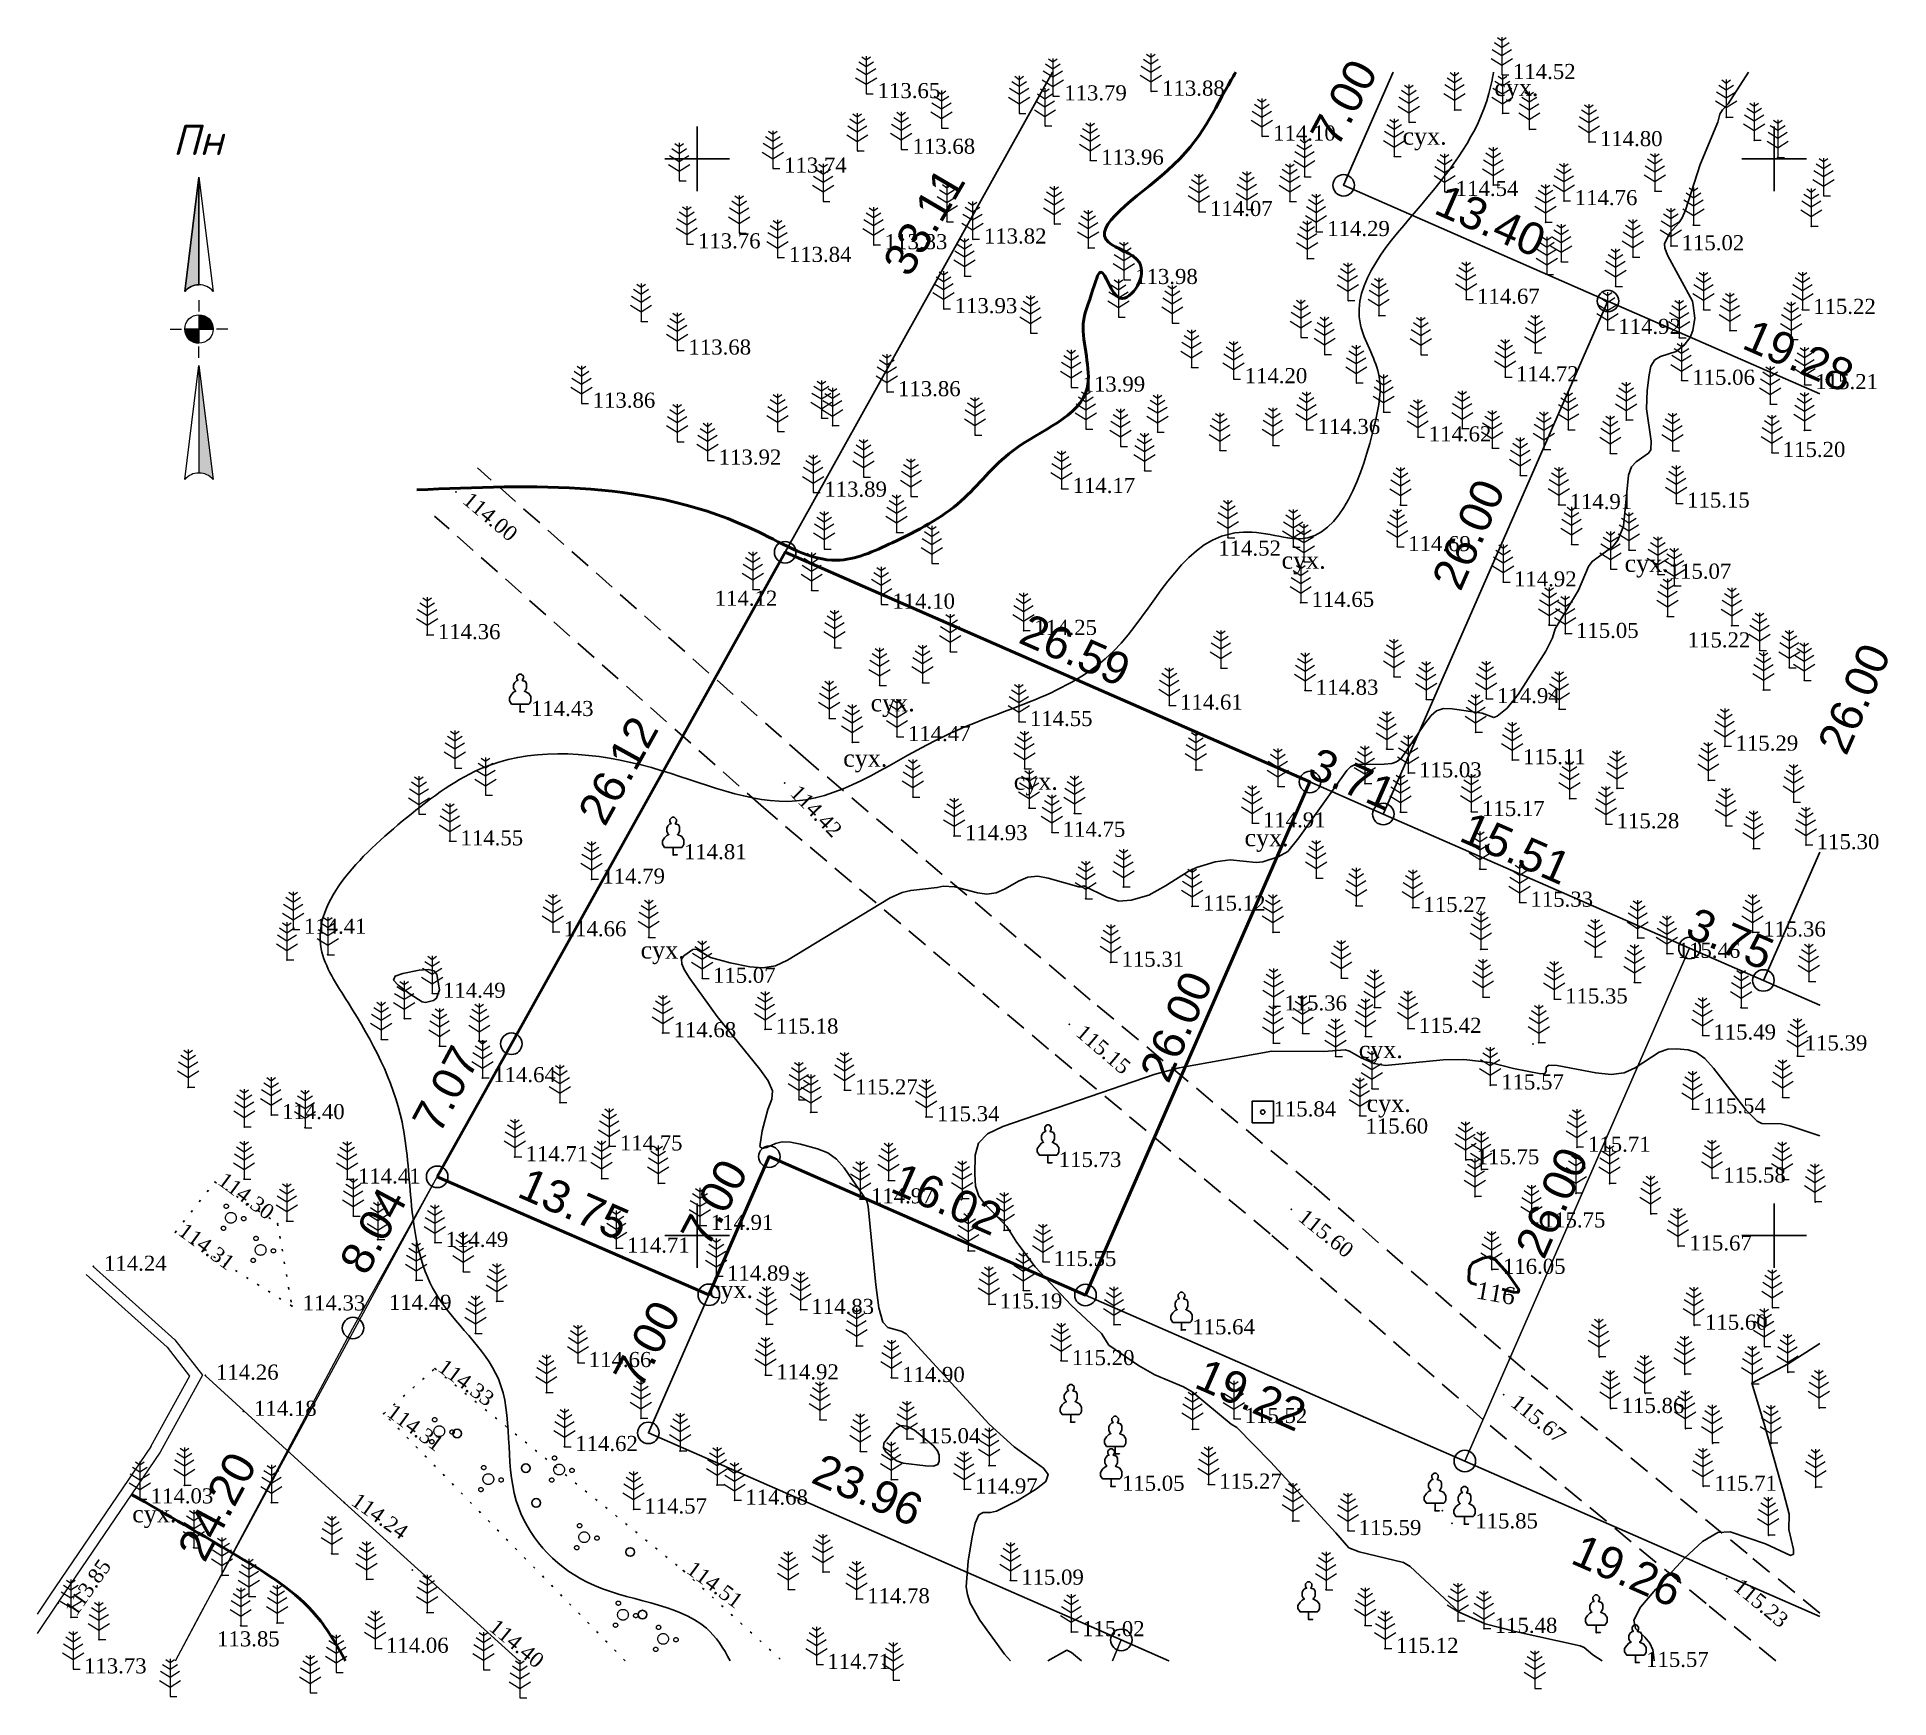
# Model space of a CAD drawing. Header units: millimetres. Extents: x 5405419.4 to 5405505.3, y 5524928.5 to 5525005.7.
import ezdxf
from ezdxf.enums import TextEntityAlignment as Align

# ---------------------------------------------------------------- set-up
doc = ezdxf.new("R2010")
doc.units = ezdxf.units.MM
doc.set_wipeout_variables(frame=1)
for name, pattern in [('DASHEDX2', [1.5, 1, -0.5]), ('HIDDEN', [0.5, 0, -0.5]), ('суцільна', [50, 50, 0])]:
    doc.linetypes.add(name, pattern=pattern)
for name, color, linetype, lineweight in [('#Лист (текст_ПН)', 250, 'Continuous', 0), ('#Штамп', 250, 'Continuous', 0), ('11900000', 1, 'Continuous', 30), ('82323000', 185, 'Сеточный', 20), ('Контур', 7, 'HIDDEN', 30), ('ограждение', 7, 'ZABOR', 20), ('Ограждения', 7, 'ЗаборДерПр', 20), ('ТОЧКИ', 7, 'Continuous', 30), ('усл. знак', 7, 'суцільна', 20)]:
    doc.layers.add(name, color=color, linetype=linetype, lineweight=lineweight)
for name, color, linetype in [('SC007', 7, 'Continuous'), ('горизонтали', 42, 'Continuous'), ('дороги', 7, 'Continuous'), ('Ділянки_Межі', 10, 'Continuous'), ('надписи', 7, 'Continuous'), ('отметки', 7, 'Continuous'), ('промеры', 185, 'Continuous'), ('Растительность', 7, 'Continuous')]:
    doc.layers.add(name, color=color, linetype=linetype)
doc.styles.get("Standard").update_dxf_attribs({"font": 'arial.ttf'})
doc.styles.add('times', font='times.ttf')
doc.styles.add('Мой_Топо', font='isocpeui.ttf')
doc.linetypes.add('ZABOR', pattern='A,1,-0.1,[132,ltypeshp.shx,S=0.25,R=0,X=-0.1,Y=0],-0.4,1', length=2.5)
doc.linetypes.add('ЗаборДерПр', pattern='A,1,[130,ltypeshp.shx,S=0.25,R=0,X=0,Y=-0.25],1.5', length=2.5)
doc.linetypes.add('Сеточный', pattern='A,2.2,["<",Standard,S=0.5,R=90,X=0,Y=0],2.2,["<",Standard,S=0.5,R=270,X=-0.5,Y=0],0.1', length=4.5)

msp = doc.modelspace()

# ---------------------------------------------------------------- texts
at = {"layer": 'горизонтали', "color": 32, "lineweight": 50, "style": 'times'}
msp.add_text('116', height=0.8, rotation=350.05133, dxfattribs=at).set_placement((5405486.255, 5524947.881, 181.067), align=Align.TOP_LEFT)
at = {"layer": 'надписи', "color": 7, "style": 'times'}
for p in [(5405487.006, 5525003.71, 111.861), (5405482.746, 5525001.451, 111.861), (5405477.132, 5524981.763, 111.861), (5405493.053, 5524981.617, 111.861), (5405458.058, 5524975.14, 111.861), (5405456.784, 5524972.57, 111.861), (5405464.701, 5524971.499, 111.861), (5405475.412, 5524968.879, 111.861), (5405447.38, 5524963.664, 111.861), (5405480.712, 5524959.045, 111.861), (5405481.081, 5524956.545, 111.861), (5405450.549, 5524947.902, 111.861), (5405423.784, 5524937.486, 111.861)]:
    msp.add_text('сух.', height=0.8, dxfattribs=at).set_placement(p, align=Align.TOP_LEFT)
at = {"layer": 'отметки', "color": 7, "style": 'times'}
for s, p in [('114.52', (5405487.871, 5525004.4, 114.515)), ('113.65', (5405458.381, 5525003.514, 113.649)), ('113.79', (5405467.041, 5525003.409, 113.793)), ('113.88', (5405471.586, 5525003.627, 113.88)), ('114.10', (5405476.739, 5525001.543, 114.104)), ('114.80', (5405491.908, 5525001.283, 114.801)), ('113.68', (5405460.001, 5525000.929, 113.685)), ('113.96', (5405468.758, 5525000.424, 113.965)), ('113.74', (5405454.041, 5525000.054, 113.743)), ('114.54', (5405485.217, 5524998.97, 114.537)), ('114.07', (5405473.812, 5524998.04, 114.07)), ('114.76', (5405490.74, 5524998.544, 114.763)), ('114.29', (5405479.249, 5524997.11, 114.288)), ('113.76', (5405450.041, 5524996.539, 113.762)), ('113.83', (5405458.711, 5524996.499, 113.827)), ('113.82', (5405463.313, 5524996.762, 113.824)), ('115.02', (5405495.7, 5524996.45, 115.021)), ('113.84', (5405454.261, 5524995.908, 113.839)), ('113.98', (5405470.336, 5524994.883, 113.978)), ('113.93', (5405461.956, 5524993.53, 113.934)), ('114.67', (5405486.206, 5524993.967, 114.674)), ('115.22', (5405501.807, 5524993.495, 115.221)), ('114.92', (5405492.761, 5524992.567, 114.918)), ('113.68', (5405449.601, 5524991.607, 113.682)), ('114.20', (5405475.417, 5524990.278, 114.203)), ('114.72', (5405488.015, 5524990.366, 114.722)), ('115.06', (5405496.195, 5524990.205, 115.058)), ('113.86', (5405459.327, 5524989.674, 113.857)), ('113.99', (5405467.893, 5524989.887, 113.986)), ('115.21', (5405501.908, 5524990.002, 115.209)), ('113.86', (5405445.153, 5524989.14, 113.858)), ('114.36', (5405478.801, 5524987.921, 114.363)), ('114.62', (5405483.962, 5524987.577, 114.624)), ('115.20', (5405500.393, 5524986.852, 115.199)), ('113.92', (5405451.004, 5524986.499, 113.925)), ('113.89', (5405455.906, 5524985.01, 113.894)), ('114.17', (5405467.431, 5524985.183, 114.172)), ('114.91', (5405490.498, 5524984.436, 114.911)), ('115.15', (5405495.955, 5524984.504, 115.148)), ('114.69', (5405483.007, 5524982.482, 114.686)), ('114.52', (5405474.193, 5524982.272, 114.518)), ('114.92', (5405487.919, 5524980.842, 114.921)), ('115.07', (5405495.099, 5524981.201, 115.068)), ('114.12', (5405450.819, 5524979.947, 114.121)), ('114.10', (5405459.065, 5524979.81, 114.098)), ('114.65', (5405478.521, 5524979.893, 114.646)), ('114.36', (5405437.969, 5524978.394, 114.357)), ('114.25', (5405465.657, 5524978.591, 114.255)), ('115.05', (5405490.798, 5524978.45, 115.045)), ('115.22', (5405495.982, 5524978.011, 115.221)), ('114.83', (5405478.719, 5524975.815, 114.832)), ('114.43', (5405442.288, 5524974.826, 114.435)), ('114.61', (5405472.421, 5524975.123, 114.608)), ('114.94', (5405487.133, 5524975.424, 114.944)), ('114.55', (5405465.448, 5524974.361, 114.545)), ('114.47', (5405459.787, 5524973.66, 114.469)), ('115.29', (5405498.204, 5524973.22, 115.286)), ('115.11', (5405488.34, 5524972.588, 115.113)), ('115.03', (5405483.512, 5524971.978, 115.028)), ('114.91', (5405476.267, 5524969.652, 114.911)), ('115.17', (5405486.435, 5524970.182, 115.165)), ('115.28', (5405492.683, 5524969.613, 115.276)), ('114.55', (5405439.02, 5524968.82, 114.553)), ('114.93', (5405462.433, 5524969.061, 114.928)), ('114.75', (5405466.97, 5524969.219, 114.75)), ('115.30', (5405501.971, 5524968.642, 115.302)), ('114.81', (5405449.392, 5524968.176, 114.81)), ('114.79', (5405445.604, 5524967.046, 114.792)), ('115.12', (5405473.478, 5524965.792, 115.12)), ('115.27', (5405483.716, 5524965.727, 115.271)), ('115.33', (5405488.684, 5524965.973, 115.326)), ('114.41', (5405431.749, 5524964.719, 114.41)), ('114.66', (5405443.812, 5524964.599, 114.657)), ('115.36', (5405499.486, 5524964.588, 115.358)), ('115.46', (5405495.515, 5524963.598, 115.463)), ('115.31', (5405469.703, 5524963.189, 115.315)), ('114.49', (5405438.206, 5524961.744, 114.489)), ('115.07', (5405450.739, 5524962.44, 115.065)), ('115.36', (5405477.259, 5524961.154, 115.36)), ('115.35', (5405490.293, 5524961.481, 115.354)), ('115.18', (5405453.655, 5524960.082, 115.181)), ('115.42', (5405483.502, 5524960.115, 115.422)), ('114.68', (5405448.909, 5524959.912, 114.68)), ('115.49', (5405497.173, 5524959.804, 115.488)), ('115.39', (5405501.412, 5524959.3, 115.391)), ('114.64', (5405440.539, 5524957.827, 114.641)), ('115.57', (5405487.327, 5524957.486, 115.569)), ('115.27', (5405457.337, 5524957.257, 115.273)), ('114.40', (5405430.736, 5524956.109, 114.399)), ('115.34', (5405461.131, 5524956.011, 115.341)), ('115.84', (5405476.758, 5524956.236, 115.844)), ('115.84', (5405476.758, 5524956.236, 115.844)), ('115.54', (5405496.7, 5524956.38, 115.544)), ('115.60', (5405481.027, 5524955.441, 115.604)), ('114.71', (5405442.041, 5524954.155, 114.709)), ('114.75', (5405446.417, 5524954.655, 114.745)), ('115.75', (5405486.188, 5524954.015, 115.75)), ('115.71', (5405491.352, 5524954.598, 115.71)), ('114.41', (5405434.259, 5524953.121, 114.412)), ('115.73', (5405466.789, 5524953.888, 115.731)), ('115.58', (5405497.629, 5524953.164, 115.578)), ('114.97', (5405458.07, 5524952.2, 114.967)), ('114.91', (5405450.635, 5524950.966, 114.906)), ('115.75', (5405489.255, 5524951.08, 115.753)), ('114.49', (5405438.33, 5524950.177, 114.489)), ('114.71', (5405446.753, 5524949.913, 114.708)), ('115.67', (5405496.052, 5524950.011, 115.674)), ('114.24', (5405422.474, 5524949.069, 114.237)), ('115.55', (5405466.557, 5524949.288, 115.55)), ('116.05', (5405487.406, 5524948.927, 116.05)), ('114.89', (5405451.393, 5524948.612, 114.894)), ('114.33', (5405431.695, 5524947.229, 114.329)), ('114.49', (5405435.696, 5524947.255, 114.489)), ('115.19', (5405464.047, 5524947.318, 115.189)), ('114.83', (5405455.309, 5524947.065, 114.834)), ('115.60', (5405496.785, 5524946.335, 115.598)), ('115.64', (5405472.986, 5524946.12, 115.639)), ('114.66', (5405444.973, 5524944.6, 114.662)), ('115.20', (5405467.395, 5524944.688, 115.197)), ('114.26', (5405427.67, 5524944.014, 114.265)), ('114.92', (5405453.674, 5524944.027, 114.916)), ('114.90', (5405459.52, 5524943.905, 114.903)), ('114.18', (5405429.438, 5524942.336, 114.18)), ('115.52', (5405475.418, 5524942.002, 115.524)), ('115.86', (5405492.918, 5524942.465, 115.86)), ('114.62', (5405444.346, 5524940.702, 114.624)), ('115.04', (5405460.242, 5524941.061, 115.041)), ('114.97', (5405462.904, 5524938.728, 114.969)), ('115.05', (5405469.721, 5524938.855, 115.053)), ('115.27', (5405474.235, 5524938.953, 115.267)), ('115.71', (5405497.216, 5524938.854, 115.709)), ('114.03', (5405424.639, 5524938.269, 114.025)), ('114.57', (5405447.552, 5524937.799, 114.573)), ('114.68', (5405452.239, 5524938.212, 114.679)), ('115.59', (5405480.713, 5524936.798, 115.587)), ('115.85', (5405486.122, 5524937.108, 115.847)), ('115.09', (5405465.046, 5524934.496, 115.093)), ('114.78', (5405457.897, 5524933.632, 114.784)), ('113.85', (5405427.722, 5524931.632, 113.846)), ('115.02', (5405467.868, 5524932.104, 115.017)), ('115.48', (5405487.025, 5524932.257, 115.482)), ('114.06', (5405435.562, 5524931.334, 114.056)), ('115.12', (5405482.437, 5524931.328, 115.12)), ('113.73', (5405421.543, 5524930.377, 113.729)), ('114.71', (5405456.048, 5524930.582, 114.711)), ('115.57', (5405494.052, 5524930.676, 115.568))]:
    msp.add_text(s, height=0.7, dxfattribs=at).set_placement(p, align=Align.TOP_LEFT)
for s, rotation, p in [('114.00', 320.00978, (5405439.518, 5524984.587, 114)), ('114.42', 314.2381, (5405454.768, 5524970.999, 114.419)), ('115.15', 319.48162, (5405467.989, 5524959.86, 115.15)), ('114.30', 323.45013, (5405428.118, 5524952.995, 114.296)), ('115.60', 321.20904, (5405478.284, 5524951.295, 115.596)), ('114.31', 323.45013, (5405426.279, 5524950.649, 114.311)), ('114.33', 323.45013, (5405438.33, 5524944.327, 114.335)), ('114.31', 323.45013, (5405435.962, 5524942.234, 114.308)), ('115.67', 320.80519, (5405488.151, 5524942.682, 115.672)), ('114.24', 324.58521, (5405434.295, 5524938.113, 114.245)), ('113.85', 54.92076, (5405420.6, 5524932.681, 113.853)), ('114.51', 323.45013, (5405449.867, 5524934.949, 114.513)), ('115.23', 320.39654, (5405498.491, 5524934.144, 115.235)), ('114.40', 320.43545, (5405440.733, 5524932.263, 114.396))]:
    msp.add_text(s, height=0.7, rotation=rotation, dxfattribs=at).set_placement(p, align=Align.TOP_LEFT)
at = {"layer": 'промеры', "char_height": 1.5, "attachment_point": 1}
for s, insert, rotation in [('7.00', (5405478.395, 5525001.162), 61.91278), ('33.11', (5405458.559, 5524995.198), 59.59258), ('13.40', (5405484.737, 5524998.863), 336.35584), ('19.28', (5405499.037, 5524992.6), 336.35584), ('26.00', (5405484.061, 5524980.46), 66.37949), ('26.59', (5405465.455, 5524978.929), 336.35584), ('26.00', (5405501.965, 5524972.833, 107.24), 66.37949), ('26.12', (5405444.409, 5524969.668, -107.24), 61.04316), ('3.71', (5405478.858, 5524972.716), 336.35584), ('15.51', (5405485.907, 5524969.732), 336.35584), ('3.75', (5405496.397, 5524965.293), 336.35584), ('26.00', (5405470.501, 5524957.613), 66.37949), ('7.07', (5405436.713, 5524955.362), 61.91278), ('26.00', (5405487.936, 5524949.44), 66.37949), ('7.00', (5405449.171, 5524950.096), 61.91278), ('16.02', (5405459.501, 5524953.44), 336.35584), ('13.75', (5405442.185, 5524953.21), 336.35584), ('8.04', (5405433.34, 5524948.79), 61.91278), ('7.00', (5405446.046, 5524943.537), 61.91278), ('19.22', (5405473.616, 5524944.351), 336.35584), ('24.20', (5405425.821, 5524935.472), 61.91278), ('23.96', (5405455.828, 5524939.936), 336.35584), ('19.26', (5405491.086, 5524936.192), 336.35584)]:
    msp.add_mtext(s, dxfattribs=dict(at, insert=insert, rotation=rotation))

# ---------------------------------------------------------------- blocks, each defined once
blk = doc.blocks.new('SYMBOL902')
at = {"layer": 'SC007'}
blk.add_lwpolyline([(-1.25, -1.25), (-1.25, 1.25), (1.25, 1.25), (1.25, -1.25)], close=True, dxfattribs=at)
blk.add_circle((0, 0), 0.25, dxfattribs=at)
blk = doc.blocks.new('A$C51FE15A3')
at = {"layer": 'Растительность', "color": 94, "lineweight": 0}
for points in [[(-0.201, 1.726), (0, 1.584), (0.201, 1.726)], [(0, 1.75), (0, 0), (0.319, 0)], [(-0.447, 1.172), (0, 0.895), (0.447, 1.172)], [(-0.343, 1.489), (0, 1.267), (0.343, 1.489)], [(-0.493, 0.753), (0, 0.444), (0.493, 0.753)]]:
    blk.add_lwpolyline(points, dxfattribs=at)
blk = doc.blocks.new('A$C2ACB5305')
at = {"layer": 'Растительность'}
blk.add_lwpolyline([(0.2, 0), (0.2, 0), (0, 0), (0, 0.35), (-0.4, 0.35), (-0.5, 0.5), (-0.5, 0.65), (-0.4, 0.8), (-0.3, 0.9), (-0.2, 0.95), (-0.25, 1), (-0.3, 1.1), (-0.3, 1.25), (-0.25, 1.35), (-0.15, 1.45), (-0.1, 1.45), (-0.15, 1.55), (-0.15, 1.65), (-0.05, 1.75), (0.05, 1.75), (0.15, 1.65), (0.15, 1.55), (0.1, 1.45), (0.25, 1.4), (0.3, 1.3), (0.3, 1.1), (0.25, 1), (0.2, 0.95), (0.4, 0.85), (0.5, 0.7), (0.5, 0.5), (0.45, 0.4), (0.4, 0.35), (0, 0.35)], dxfattribs=at)
blk = doc.blocks.new('A$C72385B22')
at = {"layer": 'усл. знак'}
for centre, radius in [((0, 0), 0.625), ((-0.02, 1.49), 0.25), ((-1.29, -0.64), 0.25), ((1.28, -0.76), 0.25)]:
    blk.add_circle(centre, radius, dxfattribs=at)
blk = doc.blocks.new('*U5')
at = {"color": 0}
for points in [[(-0.113, 0), (-0.109, -0.029), (-0.097, -0.056)], [(-0.113, 0), (-0.097, -0.056), (0, 0)], [(-0.097, -0.056), (0, -0.113), (0, 0)], [(-0.097, -0.056), (-0.08, -0.08), (-0.056, -0.097)], [(-0.097, -0.056), (-0.056, -0.097), (0, -0.113)], [(-0.056, -0.097), (-0.029, -0.109), (0, -0.113)]]:
    blk.add_solid(points, dxfattribs=at)
blk = doc.blocks.new('*U6')
at = {"color": 0}
for points in [[(0, 0), (0.097, 0.056), (0, 0.113)], [(0.097, 0.056), (0.029, 0.109), (0, 0.113)], [(0, 0), (0.113, 0), (0.097, 0.056)], [(0.097, 0.056), (0.056, 0.097), (0.029, 0.109)], [(0.097, 0.056), (0.08, 0.08), (0.056, 0.097)], [(0.113, 0), (0.109, 0.029), (0.097, 0.056)]]:
    blk.add_solid(points, dxfattribs=at)
blk = doc.blocks.new('*U7')
at = {"color": 0}
for points in [[(0, -1.136), (0.021, -1.138), (0, -0.288)], [(0.021, -1.138), (0.042, -1.142), (0, -0.288)], [(0.042, -1.142), (0.062, -1.15), (0, -0.288)], [(0.062, -1.15), (0.081, -1.16), (0, -0.288)], [(0.081, -1.16), (0.098, -1.173), (0, -0.288)], [(0.098, -1.173), (0.113, -1.188), (0, -0.288)]]:
    blk.add_solid(points, dxfattribs=at)
blk = doc.blocks.new('*U8')
at = {"color": 0}
for points in [[(-0.113, 0.297), (-0.098, 0.312), (0, 1.197)], [(-0.098, 0.312), (-0.081, 0.325), (0, 1.197)], [(-0.081, 0.325), (-0.062, 0.335), (0, 1.197)], [(-0.062, 0.335), (-0.042, 0.343), (0, 1.197)], [(-0.042, 0.343), (-0.021, 0.347), (0, 1.197)], [(-0.021, 0.347), (0, 0.349), (0, 1.197)]]:
    blk.add_solid(points, dxfattribs=at)
blk = doc.blocks.new('#Північ')
at = {"color": 7}
blk.add_wipeout([(-2.901, 10.635), (2.901, 10.635), (2.901, -7.981), (-2.901, -7.981)], dxfattribs=at).dxf.layer = '#Лист (текст_ПН)'
at = {"layer": '#Лист (текст_ПН)'}
for p, q in [((-0.663, 1.748), (0, 7.043)), ((0, 7.043), (0, 2.052)), ((0, 7.043), (0.663, 1.748)), ((0, 1.337), (0, 0.807)), ((-1.337, 0), (-0.807, 0)), ((-0.662, 0), (0.662, 0)), ((0, 0.662), (0, -0.662)), ((1.337, 0), (0.807, 0)), ((0, -1.337), (0, -0.807)), ((-0.663, -6.99), (0, -1.695)), ((0, -1.695), (0.663, -6.99)), ((0, -1.695), (0, -6.686))]:
    blk.add_line(p, q, dxfattribs=at)
at = {"layer": '#Лист (текст_ПН)', "flags": 128}
for points in [[(0, 7.043), (-0.663, 1.748, -0.218585), (0, 2.052)], [(0, 0), (-0.662, 0, 0.414214), (0, -0.662)]]:
    blk.add_lwpolyline(points, format="xyb", close=True, dxfattribs=at)
at = {"layer": '#Лист (текст_ПН)'}
blk.add_circle((0, 0), 0.662, dxfattribs=at)
for centre in [(0, 1.178), (0, -7.56)]:
    blk.add_arc(centre, 0.874, 40.67981, 139.32019, dxfattribs=at)
at = {"layer": '#Лист (текст_ПН)', "xscale": 5.883850111352785, "yscale": 5.883850111352785, "zscale": 5.883850111352785}
for name in ['*U8', '*U5', '*U6', '*U7']:
    blk.add_blockref(name, (0, 0), dxfattribs=at)
at = {"layer": '#Лист (текст_ПН)', "style": 'Мой_Топо'}
blk.add_text('Пн', height=1.4, dxfattribs=at).set_placement((-1.217, 8.077))

# ---------------------------------------------------------------- linework, layer by layer
at = {"layer": '11900000', "color": 7}
for points in [[(5405450, 5524998.5, 0), (5405450, 5525001.5, 0)], [(5405450, 5524998.5, 0), (5405450, 5525001.5, 0)], [(5405500, 5524998.5, 0), (5405500, 5525001.5, 0)], [(5405500, 5524998.5, 0), (5405500, 5525001.5, 0)], [(5405448.5, 5525000, 0), (5405451.5, 5525000, 0)], [(5405448.5, 5525000, 0), (5405451.5, 5525000, 0)], [(5405498.5, 5525000, 0), (5405501.5, 5525000, 0)], [(5405498.5, 5525000, 0), (5405501.5, 5525000, 0)], [(5405450, 5524948.5, 0), (5405450, 5524951.5, 0)], [(5405450, 5524948.5, 0), (5405450, 5524951.5, 0)], [(5405500, 5524948.5, 0), (5405500, 5524951.5, 0)], [(5405500, 5524948.5, 0), (5405500, 5524951.5, 0)], [(5405448.5, 5524950, 0), (5405451.5, 5524950, 0)], [(5405448.5, 5524950, 0), (5405451.5, 5524950, 0)], [(5405498.5, 5524950, 0), (5405501.5, 5524950, 0)], [(5405498.5, 5524950, 0), (5405501.5, 5524950, 0)]]:
    msp.add_polyline3d(points, dxfattribs=at)
at = {"layer": '82323000', "color": 7, "elevation": 114.265}
msp.add_lwpolyline([(5405427.17, 5524943.514), (5405433.636, 5524937.599), (5405441.74, 5524930.264)], dxfattribs=at)
at = {"layer": 'горизонтали', "color": 32}
for points in [[(5405464.55, 5524930.264, 115), (5405464.267, 5524930.572, 115), (5405463.127, 5524932.142, 115), (5405462.677, 5524932.932, 115), (5405462.547, 5524933.342, 115), (5405462.487, 5524933.692, 115), (5405462.587, 5524934.882, 115), (5405462.767, 5524936.022, 115), (5405462.907, 5524936.652, 115), (5405463.077, 5524937.032, 115), (5405463.287, 5524937.152, 115), (5405463.617, 5524937.152, 115), (5405463.907, 5524937.202, 115), (5405464.857, 5524937.692, 115), (5405465.757, 5524938.242, 115), (5405466.197, 5524938.592, 115), (5405466.297, 5524938.912, 115), (5405466.077, 5524939.212, 115), (5405464.727, 5524940.202, 115), (5405463.567, 5524941.242, 115), (5405459.707, 5524945.442, 115), (5405459.477, 5524945.572, 115), (5405458.857, 5524945.732, 115), (5405458.627, 5524945.982, 115), (5405458.437, 5524946.642, 115), (5405458.297, 5524947.712, 115), (5405457.937, 5524951.352, 115), (5405457.887, 5524951.622, 115), (5405456.827, 5524953.152, 115), (5405456.477, 5524953.552, 115), (5405456.067, 5524953.842, 115), (5405455.587, 5524954.032, 115), (5405454.807, 5524954.252, 115), (5405454.337, 5524954.342, 115), (5405453.947, 5524954.352, 115), (5405453.637, 5524954.282, 115), (5405453.237, 5524954.092, 115), (5405453.027, 5524954.042, 115), (5405452.917, 5524954.142, 115), (5405453.017, 5524954.872, 115), (5405453.287, 5524955.852, 115), (5405453.477, 5524956.342, 115), (5405453.497, 5524956.722, 115), (5405453.307, 5524957.182, 115), (5405452.917, 5524957.732, 115), (5405450.937, 5524960.182, 115), (5405449.667, 5524961.942, 115), (5405449.397, 5524962.362, 115), (5405449.287, 5524962.622, 115), (5405449.277, 5524962.832, 115), (5405449.387, 5524962.992, 115), (5405449.807, 5524963.292, 115), (5405449.977, 5524963.302, 115), (5405450.617, 5524962.912, 115), (5405451.537, 5524962.662, 115), (5405452.457, 5524962.482, 115), (5405453.057, 5524962.432, 115), (5405453.637, 5524962.532, 115), (5405454.197, 5524962.792, 115), (5405458.957, 5524965.682, 115), (5405459.517, 5524965.932, 115), (5405459.917, 5524966.032, 115), (5405461.147, 5524966.162, 115), (5405461.427, 5524966.232, 115), (5405461.967, 5524966.202, 115), (5405463.017, 5524965.922, 115), (5405463.447, 5524965.852, 115), (5405463.877, 5524965.912, 115), (5405464.297, 5524966.102, 115), (5405464.927, 5524966.462, 115), (5405465.357, 5524966.642, 115), (5405465.817, 5524966.692, 115), (5405466.297, 5524966.602, 115), (5405467.717, 5524966.192, 115), (5405467.837, 5524966.192, 115), (5405467.957, 5524966.242, 115), (5405469.017, 5524965.712, 115), (5405469.577, 5524965.522, 115), (5405470.147, 5524965.572, 115), (5405470.967, 5524965.812, 115), (5405471.747, 5524966.242, 115), (5405472.797, 5524966.902, 115), (5405473.187, 5524967.092, 115), (5405474.057, 5524967.362, 115), (5405474.747, 5524967.452, 115), (5405475.947, 5524967.322, 115), (5405476.257, 5524967.352, 115), (5405476.977, 5524967.592, 115), (5405477.427, 5524967.842, 115), (5405477.927, 5524968.472, 115), (5405480.167, 5524971.592, 115), (5405480.337, 5524971.772, 115), (5405480.547, 5524971.872, 115), (5405481.897, 5524971.892, 115), (5405482.247, 5524971.922, 115), (5405482.467, 5524971.992, 115), (5405482.677, 5524972.152, 115), (5405483.767, 5524973.742, 115), (5405484.077, 5524974.152, 115), (5405484.317, 5524974.362, 115), (5405484.647, 5524974.472, 115), (5405485.057, 5524974.462, 115), (5405486.437, 5524974.252, 115), (5405486.977, 5524974.052, 115), (5405487.137, 5524974.112, 115), (5405487.607, 5524974.492, 115), (5405488.117, 5524975.132, 115), (5405489.397, 5524977.142, 115), (5405489.707, 5524977.762, 115), (5405489.827, 5524978.172, 115), (5405490.907, 5524979.962, 115), (5405491.377, 5524981.072, 115), (5405491.547, 5524981.302, 115), (5405492.507, 5524982.002, 115), (5405492.737, 5524982.292, 115), (5405492.997, 5524982.942, 115), (5405493.237, 5524985.312, 115), (5405493.377, 5524985.692, 115), (5405493.587, 5524985.932, 115), (5405494.157, 5524986.322, 115), (5405494.267, 5524986.482, 115), (5405494.287, 5524986.882, 115), (5405494.067, 5524988.382, 115), (5405494.107, 5524989.232, 115), (5405494.187, 5524989.962, 115), (5405494.277, 5524990.372, 115), (5405494.457, 5524990.662, 115), (5405494.717, 5524990.822, 115), (5405495.447, 5524991.052, 115), (5405495.807, 5524991.322, 115), (5405496.097, 5524991.702, 115), (5405496.227, 5524992.022, 115), (5405496.307, 5524992.592, 115), (5405496.237, 5524993.192, 115), (5405496.207, 5524993.392, 115), (5405495.057, 5524995.492, 115), (5405494.927, 5524995.842, 115), (5405494.907, 5524996.042, 115), (5405495.157, 5524996.552, 115), (5405495.567, 5524997.022, 115), (5405495.727, 5524997.262, 115), (5405495.887, 5524997.612, 115), (5405496.567, 5524999.732, 115), (5405497.387, 5525001.702, 115), (5405497.467, 5525002.072, 115), (5405497.597, 5525002.272, 115), (5405497.867, 5525002.552, 115), (5405498.801, 5525004.017, 115)], [(5405502.109, 5524954.635, 115.5), (5405500.727, 5524955.102, 115.5), (5405500.317, 5524955.192, 115.5), (5405499.427, 5524955.212, 115.5), (5405499.207, 5524955.312, 115.5), (5405498.697, 5524955.832, 115.5), (5405497.177, 5524957.772, 115.5), (5405496.777, 5524958.222, 115.5), (5405496.387, 5524958.502, 115.5), (5405496.007, 5524958.622, 115.5), (5405495.457, 5524958.672, 115.5), (5405495.067, 5524958.652, 115.5), (5405494.657, 5524958.512, 115.5), (5405493.547, 5524957.792, 115.5), (5405493.037, 5524957.552, 115.5), (5405492.427, 5524957.482, 115.5), (5405491.717, 5524957.552, 115.5), (5405489.917, 5524957.892, 115.5), (5405489.537, 5524957.912, 115.5), (5405489.417, 5524957.822, 115.5), (5405489.417, 5524957.632, 115.5), (5405489.357, 5524957.532, 115.5), (5405489.167, 5524957.512, 115.5), (5405487.897, 5524957.762, 115.5), (5405486.817, 5524958.042, 115.5), (5405485.597, 5524958.172, 115.5), (5405484.637, 5524958.162, 115.5), (5405481.947, 5524957.892, 115.5), (5405481.427, 5524957.992, 115.5), (5405480.827, 5524958.262, 115.5), (5405480.277, 5524958.572, 115.5), (5405480.077, 5524958.632, 115.5), (5405479.087, 5524958.542, 115.5), (5405476.687, 5524958.562, 115.5), (5405472.377, 5524957.792, 115.5), (5405471.267, 5524957.502, 115.5), (5405464.187, 5524955.072, 115.5), (5405463.487, 5524954.732, 115.5), (5405463.067, 5524954.292, 115.5), (5405462.907, 5524953.742, 115.5), (5405462.887, 5524952.852, 115.5), (5405462.927, 5524952.292, 115.5), (5405463.087, 5524951.832, 115.5), (5405463.367, 5524951.452, 115.5), (5405464.377, 5524950.432, 115.5), (5405464.847, 5524949.682, 115.5), (5405465.697, 5524948.552, 115.5), (5405467.367, 5524946.772, 115.5), (5405468.777, 5524945.462, 115.5), (5405469.107, 5524944.912, 115.5)], [(5405469.107, 5524944.912, 115.5), (5405470.497, 5524943.972, 115.5), (5405471.247, 5524943.542, 115.5), (5405472.587, 5524942.982, 115.5), (5405472.977, 5524942.742, 115.5), (5405474.787, 5524941.242, 115.5), (5405475.057, 5524941.092, 115.5), (5405476.617, 5524939.502, 115.5), (5405479.657, 5524936.202, 115.5), (5405480.257, 5524935.502, 115.5), (5405480.727, 5524935.322, 115.5), (5405482.787, 5524934.832, 115.5), (5405483.107, 5524934.632, 115.5), (5405485.377, 5524932.522, 115.5), (5405486.577, 5524931.972, 115.5), (5405487.967, 5524931.622, 115.5), (5405490.987, 5524930.952, 115.5), (5405491.177, 5524930.872, 115.5), (5405491.587, 5524930.532, 115.5), (5405492.006, 5524930.264, 115.5)], [(5405494.42, 5524930.264, 115.5), (5405494.417, 5524930.412, 115.5), (5405494.367, 5524930.772, 115.5), (5405494.227, 5524931.082, 115.5), (5405493.997, 5524931.362, 115.5), (5405493.567, 5524931.762, 115.5), (5405493.487, 5524932.142, 115.5), (5405493.797, 5524932.752, 115.5), (5405494.497, 5524933.592, 115.5), (5405495.837, 5524935.032, 115.5), (5405496.677, 5524935.802, 115.5), (5405497.377, 5524936.212, 115.5), (5405497.947, 5524936.242, 115.5), (5405499.597, 5524935.692, 115.5), (5405500.757, 5524935.152, 115.5), (5405500.887, 5524935.212, 115.5), (5405500.887, 5524935.422, 115.5), (5405500.677, 5524936.352, 115.5), (5405500.687, 5524937.072, 115.5), (5405500.437, 5524938.082, 115.5), (5405499.527, 5524941.262, 115.5), (5405498.957, 5524943.152, 115.5), (5405500.647, 5524944.052, 115.5), (5405502.109, 5524944.99, 115.5)], [(5405467.846, 5524930.264, 115), (5405467.377, 5524930.652, 115), (5405467.157, 5524930.752, 115), (5405466.275, 5524930.264, 115)]]:
    msp.add_polyline3d(points, dxfattribs=at)
for points in [[(5405438.047, 5524961.412, 114.5), (5405437.907, 5524961.022, 114.5), (5405437.767, 5524960.912, 114.5), (5405437.397, 5524960.832, 114.5), (5405437.237, 5524960.862, 114.5), (5405436.677, 5524961.212, 114.5), (5405436.127, 5524961.622, 114.5), (5405435.917, 5524961.862, 114.5), (5405435.987, 5524962.052, 114.5), (5405436.337, 5524962.172, 114.5), (5405437.097, 5524962.322, 114.5), (5405437.517, 5524962.362, 114.5), (5405437.797, 5524962.292, 114.5), (5405437.927, 5524962.122, 114.5), (5405438.047, 5524961.412, 114.5)], [(5405459.257, 5524939.552, 115), (5405459.567, 5524939.442, 115), (5405460.597, 5524939.312, 115), (5405460.957, 5524939.302, 115), (5405461.177, 5524939.372, 115), (5405461.237, 5524939.522, 115), (5405461.237, 5524939.802, 115), (5405461.167, 5524940.002, 115), (5405460.977, 5524940.242, 115), (5405460.097, 5524940.962, 115), (5405459.737, 5524941.162, 115), (5405459.437, 5524941.182, 115), (5405459.177, 5524941.012, 115), (5405458.667, 5524940.372, 115), (5405458.647, 5524940.152, 115), (5405458.757, 5524939.962, 115), (5405459.257, 5524939.552, 115)]]:
    msp.add_polyline3d(points, close=True, dxfattribs=at)
at = {"layer": 'горизонтали', "color": 32, "lineweight": 50}
for points in [[(5405485.837, 5524948.412, 116), (5405485.897, 5524948.602, 116), (5405486.007, 5524948.742, 116), (5405486.467, 5524948.962, 116), (5405486.797, 5524949.022, 116), (5405487.067, 5524948.882, 116), (5405487.597, 5524948.272, 116), (5405488.137, 5524947.492, 116), (5405488.107, 5524947.362, 116), (5405487.897, 5524947.382, 116), (5405487.372, 5524947.522, 116)], [(5405486.182, 5524947.73, 116), (5405486.167, 5524947.732, 116), (5405485.947, 5524947.792, 116), (5405485.827, 5524947.912, 116), (5405485.837, 5524948.412, 116), (5405485.837, 5524948.412, 116)]]:
    msp.add_polyline3d(points, dxfattribs=at)
at = {"layer": 'горизонтали', "color": 32}
msp.add_open_spline([(5405486.975, 5525004.017), (5405486.915, 5525003.682), (5405486.435, 5525001.414), (5405483.865, 5524997.947), (5405479.67, 5524993.518), (5405481.946, 5524990.048), (5405481.276, 5524986.482), (5405479.664, 5524981.676), (5405476.395, 5524982.667), (5405472.63, 5524982.751), (5405469.845, 5524975.495), (5405461.721, 5524974.077), (5405454.931, 5524968.818), (5405447.805, 5524972.237), (5405441.067, 5524972.798), (5405435.977, 5524969.137), (5405431.201, 5524964.722), (5405434.505, 5524959.837), (5405436.467, 5524956.149), (5405436.671, 5524951.392), (5405437.369, 5524946.928), (5405441.86, 5524943.511), (5405440.684, 5524937.671), (5405444.794, 5524933.035), (5405449.853, 5524932.944), (5405451.235, 5524930.853), (5405451.53, 5524930.264)], degree=3, knots=[488.567802, 488.567802, 488.567802, 488.567802, 489.586185, 495.570042, 501.876392, 504.287382, 506.675276, 513.000573, 514.62659, 516.235076, 523.922474, 532.65983, 540.226502, 547.133951, 554.64116, 558.944644, 566.458675, 569.254458, 575.329889, 578.985082, 583.444079, 588.386683, 594.103196, 599.108283, 605.048663, 607.034597, 607.034597, 607.034597, 607.034597], dxfattribs=at)
at = {"layer": 'горизонтали', "color": 32, "lineweight": 50}
for points, knots in [([(5405475.007, 5525004.017), (5405474.935, 5525003.899), (5405474.024, 5525002.378), (5405473.082, 5524999.827), (5405467.363, 5524996.301), (5405470.776, 5524995.526), (5405470.61, 5524994.108), (5405469.394, 5524992.928), (5405468.804, 5524995.428), (5405468.276, 5524993.492), (5405467.601, 5524992.086), (5405469.022, 5524988.434), (5405464.569, 5524986.946), (5405462.356, 5524983.825), (5405459.428, 5524982.316), (5405456.094, 5524980.808), (5405449.137, 5524985.176), (5405442.411, 5524984.868), (5405436.998, 5524984.621)], [520.556191, 520.556191, 520.556191, 520.556191, 520.988, 526.137061, 530.451811, 532.168173, 533.247577, 534.243212, 535.749567, 536.632518, 538.264064, 541.272332, 545.791542, 549.120773, 552.867699, 555.568363, 559.441425, 575.409403, 575.409403, 575.409403, 575.409403]), ([(5405433.677, 5524930.264), (5405433.271, 5524930.993), (5405432.11, 5524933.03), (5405428.364, 5524935.336), (5405425.389, 5524937.054), (5405423.745, 5524937.988)], [309.997617, 309.997617, 309.997617, 309.997617, 312.478888, 317.055186, 322.755025, 322.755025, 322.755025, 322.755025])]:
    msp.add_open_spline(points, degree=3, knots=knots, dxfattribs=at)
at = {"layer": 'дороги', "color": 7, "linetype": 'DASHEDX2', "elevation": 112.707}
for points in [[(5405502.109, 5524932.479), (5405498.739, 5524935.236), (5405488.419, 5524943.754), (5405478.555, 5524952.36), (5405468.249, 5524960.953), (5405455.043, 5524972.142), (5405439.809, 5524985.647)], [(5405500.079, 5524930.264), (5405496.835, 5524932.918), (5405486.477, 5524941.466), (5405476.607, 5524950.078), (5405466.319, 5524958.657), (5405453.079, 5524969.874), (5405437.819, 5524983.403)]]:
    msp.add_lwpolyline(points, dxfattribs=at)
at = {"layer": 'Ділянки_Межі', "lineweight": 25}
for points in [[(5405482.311, 5525004.017), (5405480.011, 5524998.766), (5405492.281, 5524993.391), (5405481.853, 5524969.573), (5405478.451, 5524971.063), (5405454.09, 5524981.728)], [(5405454.09, 5524981.728), (5405466.504, 5525004.017)], [(5405482.311, 5525004.017), (5405480.011, 5524998.766), (5405492.281, 5524993.391), (5405502.109, 5524989.088)], [(5405481.853, 5524969.573), (5405492.281, 5524993.391), (5405502.109, 5524989.088)], [(5405502.109, 5524967.805), (5405499.497, 5524961.849), (5405496.065, 5524963.351), (5405481.853, 5524969.573)], [(5405499.497, 5524961.849), (5405502.109, 5524967.805)], [(5405502.109, 5524960.705), (5405499.497, 5524961.849)], [(5405502.109, 5524932.322), (5405485.638, 5524939.534), (5405468.029, 5524947.243), (5405453.355, 5524953.667), (5405450.548, 5524947.255), (5405447.741, 5524940.842), (5405469.694, 5524931.231), (5405471.902, 5524930.264)]]:
    msp.add_lwpolyline(points, dxfattribs=at)
at = {"layer": 'Ділянки_Межі', "lineweight": 50}
msp.add_lwpolyline([(5405437.94, 5524952.731), (5405441.382, 5524958.909), (5405454.09, 5524981.728), (5405478.451, 5524971.063), (5405468.029, 5524947.243), (5405453.355, 5524953.667), (5405450.548, 5524947.255)], close=True, dxfattribs=at)
at = {"layer": 'Ділянки_Межі', "lineweight": 0}
msp.add_lwpolyline([(5405468.029, 5524947.243), (5405478.451, 5524971.063), (5405481.853, 5524969.573), (5405496.065, 5524963.351), (5405485.638, 5524939.534)], close=True, dxfattribs=at)
for points in [[(5405485.638, 5524939.534), (5405496.065, 5524963.351), (5405499.497, 5524961.849), (5405502.109, 5524960.705)], [(5405425.787, 5524930.264), (5405434.03, 5524945.71), (5405437.94, 5524952.731), (5405450.548, 5524947.255), (5405447.741, 5524940.842), (5405469.694, 5524931.231), (5405469.278, 5524930.264)], [(5405502.109, 5524932.322), (5405485.638, 5524939.534)], [(5405469.278, 5524930.264), (5405469.694, 5524931.231), (5405471.902, 5524930.264)]]:
    msp.add_lwpolyline(points, dxfattribs=at)
at = {"layer": 'Контур', "color": 7, "linetype": 'HIDDEN'}
for points, elevation in [([(5405425.779, 5524950.149), (5405427.618, 5524952.495), (5405430.531, 5524950.561), (5405431.195, 5524946.729), (5405425.779, 5524950.149)], 114.311), ([(5405446.664, 5524930.264), (5405435.462, 5524941.734), (5405437.83, 5524943.827), (5405449.367, 5524934.449), (5405453.937, 5524930.264)], 113.339)]:
    msp.add_lwpolyline(points, dxfattribs=dict(at, elevation=elevation))
at = {"layer": 'ограждение', "color": 7, "linetype": 'ЗаборДерПр'}
for points, elevation in [([(5405425.794, 5524930.264), (5405427.002, 5524932.527), (5405437.933, 5524952.734), (5405443.298, 5524962.351), (5405466.505, 5525004.017)], 107.24), ([(5405421.974, 5524948.569), (5405425.767, 5524945.17), (5405427.046, 5524943.529), (5405425.074, 5524939.947)], 101.569), ([(5405425.074, 5524939.947), (5405420.38, 5524933.03), (5405419.365, 5524931.532)], 101.569)]:
    msp.add_lwpolyline(points, dxfattribs=dict(at, elevation=elevation))
at = {"layer": 'ограждение', "color": 7, "linetype": 'ByBlock', "elevation": 101.569}
msp.add_lwpolyline([(5405424.66, 5524940.228), (5405419.966, 5524933.311), (5405419.365, 5524932.423)], dxfattribs=at)
at = {"layer": 'Ограждения', "color": 7, "linetype": 'ByBlock', "ltscale": 0.4, "elevation": 101.569}
msp.add_lwpolyline([(5405421.64, 5524948.197), (5405425.4, 5524944.827), (5405426.449, 5524943.482), (5405424.636, 5524940.188)], dxfattribs=at)
at = {"layer": 'отметки', "color": 7}
for p in [(5405487.371, 5525003.9, 114.515), (5405457.881, 5525003.014, 113.649), (5405471.086, 5525003.127, 113.88), (5405466.541, 5525002.909, 113.793), (5405485.173, 5525002.266, 114.468), (5405487.391, 5525002.114, 114.555), (5405461.372, 5525001.424, 113.723), (5405464.98, 5525002.102, 113.788), (5405466.176, 5525001.526, 113.81), (5405483.059, 5525001.692, 114.346), (5405488.646, 5525001.369, 114.596), (5405497.774, 5525001.927, 115.013), (5405459.501, 5525000.429, 113.685), (5405476.239, 5525001.043, 114.104), (5405491.408, 5525000.783, 114.801), (5405499.075, 5525000.859, 115.116), (5405453.541, 5524999.554, 113.743), (5405457.464, 5525000.365, 113.737), (5405468.258, 5524999.924, 113.965), (5405468.259, 5524999.925, 113.942), (5405482.371, 5525000.104, 114.408), (5405500.164, 5525000.063, 115.144), (5405449.187, 5524998.981, 113.763), (5405478.207, 5524999.163, 114.217), (5405486.958, 5524998.786, 114.657), (5405455.874, 5524998.019, 113.722), (5405477.526, 5524998.02, 114.206), (5405484.717, 5524998.47, 114.537), (5405490.24, 5524998.044, 114.763), (5405494.463, 5524998.5, 114.911), (5405461.609, 5524997.074, 113.795), (5405466.597, 5524996.972, 113.911), (5405473.312, 5524997.54, 114.07), (5405475.54, 5524997.656, 114.212), (5405489.384, 5524997.052, 114.73), (5405451.988, 5524996.55, 113.692), (5405462.813, 5524996.262, 113.824), (5405478.749, 5524996.61, 114.288), (5405496.249, 5524996.926, 115.028), (5405501.721, 5524996.866, 115.212), (5405449.541, 5524996.039, 113.762), (5405453.761, 5524995.408, 113.839), (5405458.211, 5524995.999, 113.827), (5405468.169, 5524995.859, 113.99), (5405478.335, 5524995.364, 114.282), (5405493.443, 5524995.435, 114.917), (5405495.2, 5524995.95, 115.021), (5405462.427, 5524994.549, 113.907), (5405469.836, 5524994.383, 113.978), (5405489.445, 5524994.636, 114.793), (5405490.116, 5524995.213, 114.747), (5405492.639, 5524994.074, 114.905), (5405461.456, 5524993.03, 113.934), (5405469.579, 5524992.656, 114.025), (5405480.226, 5524993.416, 114.399), (5405481.65, 5524992.72, 114.531), (5405485.706, 5524993.467, 114.674), (5405496.724, 5524992.987, 115.014), (5405501.307, 5524992.995, 115.221), (5405447.418, 5524992.457, 113.767), (5405465.498, 5524991.905, 113.979), (5405472.079, 5524992.379, 114.069), (5405492.261, 5524992.067, 114.918), (5405497.942, 5524992.022, 115.076), (5405449.101, 5524991.107, 113.682), (5405478.042, 5524991.708, 114.308), (5405488.9, 5524990.989, 114.862), (5405495.598, 5524991.694, 114.975), (5405500.796, 5524991.6, 115.157), (5405472.964, 5524990.321, 114.126), (5405479.141, 5524990.91, 114.397), (5405483.612, 5524990.905, 114.629), (5405467.393, 5524989.387, 113.986), (5405474.917, 5524989.778, 114.203), (5405480.614, 5524989.593, 114.399), (5405487.515, 5524989.866, 114.722), (5405495.695, 5524989.705, 115.058), (5405501.408, 5524989.502, 115.209), (5405444.653, 5524988.64, 113.858), (5405458.827, 5524989.174, 113.857), (5405499.816, 5524988.616, 115.135), (5405455.785, 5524987.958, 113.903), (5405456.294, 5524987.612, 113.908), (5405481.877, 5524988.239, 114.503), (5405493.134, 5524987.876, 114.969), (5405449.098, 5524986.862, 113.864), (5405453.762, 5524987.337, 113.886), (5405462.921, 5524987.172, 113.905), (5405468.062, 5524987.457, 114.097), (5405469.679, 5524986.649, 114.123), (5405471.381, 5524987.31, 114.196), (5405476.738, 5524986.694, 114.284), (5405478.301, 5524987.421, 114.363), (5405483.462, 5524987.077, 114.624), (5405485.522, 5524987.472, 114.688), (5405490.446, 5524987.414, 114.903), (5405501.401, 5524987.395, 115.196), (5405450.504, 5524985.999, 113.925), (5405474.273, 5524986.454, 114.267), (5405486.913, 5524986.566, 114.808), (5405489.311, 5524986.501, 114.871), (5405492.394, 5524986.325, 114.944), (5405495.285, 5524986.442, 115.028), (5405499.893, 5524986.352, 115.199), (5405457.749, 5524985.221, 113.89), (5405470.784, 5524985.517, 114.281), (5405488.213, 5524985.302, 114.858), (5405438.814, 5524984.525, 114), (5405455.406, 5524984.51, 113.894), (5405459.946, 5524984.325, 113.96), (5405466.931, 5524984.683, 114.172), (5405482.651, 5524983.919, 114.7), (5405489.998, 5524983.936, 114.911), (5405495.455, 5524984.004, 115.148), (5405459.272, 5524982.658, 113.962), (5405474.652, 5524982.405, 114.518), (5405455.918, 5524981.877, 113.976), (5405477.683, 5524981.973, 114.508), (5405482.507, 5524981.982, 114.686), (5405490.59, 5524982.096, 114.96), (5405493.252, 5524981.827, 115.019), (5405460.915, 5524981.209, 114.065), (5405478.17, 5524981.287, 114.55), (5405494.599, 5524980.701, 115.068), (5405452.604, 5524980, 114.121), (5405455.328, 5524979.964, 114.071), (5405487.419, 5524980.342, 114.921), (5405495.365, 5524980.174, 115.149), (5405458.565, 5524979.31, 114.098), (5405478.021, 5524979.393, 114.646), (5405465.157, 5524978.091, 114.255), (5405489.548, 5524978.356, 114.975), (5405495.044, 5524978.751, 115.117), (5405498.031, 5524978.327, 115.221), (5405437.469, 5524977.894, 114.357), (5405456.394, 5524977.296, 114.178), (5405490.298, 5524977.95, 115.045), (5405461.762, 5524977.119, 114.27), (5405474.315, 5524976.357, 114.684), (5405499.322, 5524977.169, 115.249), (5405500.701, 5524976.364, 115.289), (5405458.478, 5524975.549, 114.183), (5405460.476, 5524975.679, 114.289), (5405482.354, 5524975.945, 114.927), (5405501.391, 5524975.777, 115.293), (5405471.921, 5524974.623, 114.608), (5405478.219, 5524975.315, 114.832), (5405483.845, 5524974.902, 114.976), (5405486.633, 5524974.924, 114.944), (5405499.497, 5524975.338, 115.308), (5405441.788, 5524974.326, 114.435), (5405456.139, 5524974.014, 114.367), (5405464.948, 5524973.861, 114.545), (5405490.006, 5524974.448, 115.094), (5405457.21, 5524972.91, 114.496), (5405459.287, 5524973.16, 114.469), (5405486.137, 5524973.371, 115.078), (5405482.013, 5524972.591, 114.962), (5405487.84, 5524972.088, 115.113), (5405497.704, 5524972.72, 115.286), (5405465.201, 5524971.678, 114.642), (5405473.151, 5524971.631, 114.707), (5405473.162, 5524971.619, 114.693), (5405483.012, 5524971.478, 115.028), (5405454.061, 5524971.008, 114.419), (5405460.021, 5524970.361, 114.72), (5405476.961, 5524970.864, 114.907), (5405481.001, 5524970.988, 115.045), (5405492.698, 5524970.772, 115.174), (5405496.936, 5524971.147, 115.201), (5405465.41, 5524969.853, 114.708), (5405467.518, 5524969.604, 114.744), (5405482.649, 5524969.664, 115.132), (5405485.935, 5524969.682, 115.165), (5405490.505, 5524970.29, 115.208), (5405500.899, 5524970.128, 115.353), (5405466.47, 5524968.719, 114.75), (5405475.767, 5524969.152, 114.911), (5405492.183, 5524969.113, 115.276), (5405497.753, 5524969.03, 115.289), (5405438.52, 5524968.32, 114.553), (5405461.933, 5524968.561, 114.928), (5405499.025, 5524967.97, 115.259), (5405501.471, 5524968.142, 115.302), (5405448.892, 5524967.676, 114.81), (5405486.333, 5524967.018, 115.26), (5405445.104, 5524966.546, 114.792), (5405469.792, 5524966.189, 114.916), (5405478.739, 5524966.605, 115.074), (5405468.037, 5524965.643, 115.049), (5405472.978, 5524965.292, 115.12), (5405480.594, 5524965.322, 115.182), (5405483.216, 5524965.227, 115.271), (5405488.184, 5524965.473, 115.326), (5405431.249, 5524964.219, 114.41), (5405443.312, 5524964.099, 114.657), (5405447.755, 5524963.843, 114.919), (5405476.733, 5524964.089, 115.151), (5405493.661, 5524963.824, 115.374), (5405498.986, 5524964.088, 115.358), (5405430.967, 5524962.799, 114.406), (5405432.859, 5524963.044, 114.514), (5405469.203, 5524962.689, 115.315), (5405486.379, 5524963.299, 115.295), (5405491.687, 5524962.941, 115.329), (5405495.015, 5524963.098, 115.463), (5405450.239, 5524961.94, 115.065), (5405479.901, 5524961.959, 115.216), (5405493.513, 5524961.756, 115.453), (5405501.612, 5524961.802, 115.401), (5405437.706, 5524961.244, 114.489), (5405486.484, 5524961.085, 115.311), (5405489.793, 5524960.981, 115.354), (5405436.409, 5524960.078, 114.518), (5405476.759, 5524960.654, 115.36), (5405481.445, 5524960.599, 115.313), (5405498.457, 5524960.578, 115.406), (5405448.409, 5524959.412, 114.68), (5405453.155, 5524959.582, 115.181), (5405467.284, 5524959.805, 115.15), (5405478.113, 5524959.389, 115.394), (5405481.015, 5524959.255, 115.456), (5405483.002, 5524959.615, 115.422), (5405496.673, 5524959.304, 115.488), (5405435.339, 5524959.108, 114.508), (5405438.04, 5524958.8, 114.566), (5405439.894, 5524959.026, 114.601), (5405476.744, 5524958.945, 115.455), (5405479.64, 5524958.321, 115.526), (5405488.806, 5524958.892, 115.408), (5405489.067, 5524958.958, 115.45), (5405501.077, 5524958.334, 115.391), (5405426.376, 5524956.893, 114.447), (5405440.038, 5524957.312, 114.632), (5405440.039, 5524957.327, 114.641), (5405456.837, 5524956.757, 115.273), (5405481.322, 5524956.818, 115.546), (5405486.827, 5524956.986, 115.569), (5405443.635, 5524956.175, 114.708), (5405454.726, 5524956.312, 115.065), (5405455.279, 5524955.728, 115.03), (5405496.2, 5524955.88, 115.544), (5405500.39, 5524956.425, 115.46), (5405428.986, 5524955.046, 114.358), (5405430.236, 5524955.609, 114.399), (5405431.803, 5524955.007, 114.374), (5405460.631, 5524955.511, 115.341), (5405480.755, 5524955.573, 115.604), (5405445.917, 5524954.155, 114.745), (5405490.852, 5524954.098, 115.71), (5405441.541, 5524953.655, 114.709), (5405466.289, 5524953.388, 115.731), (5405485.688, 5524953.515, 115.75), (5405427.618, 5524952.495, 114.296), (5405428.973, 5524952.629, 114.378), (5405433.759, 5524952.621, 114.412), (5405445.566, 5524952.653, 114.833), (5405448.197, 5524952.435, 114.802), (5405458.884, 5524952.561, 115.206), (5405486.416, 5524953.064, 115.729), (5405492.365, 5524952.421, 115.701), (5405497.129, 5524952.664, 115.578), (5405500.383, 5524952.575, 115.59), (5405457.57, 5524951.7, 114.967), (5405462.271, 5524951.67, 115.468), (5405462.307, 5524951.72, 115.463), (5405486.117, 5524951.806, 115.787), (5405490.805, 5524951.972, 115.707), (5405501.911, 5524951.555, 115.569), (5405430.531, 5524950.561, 114.385), (5405430.956, 5524950.676, 114.402), (5405434.041, 5524950.906, 114.416), (5405477.581, 5524951.219, 115.596), (5405488.755, 5524950.58, 115.753), (5405494.275, 5524951.004, 115.729), (5405425.779, 5524950.149, 114.311), (5405435.183, 5524949.815, 114.43), (5405437.83, 5524949.677, 114.489), (5405450.135, 5524950.466, 114.906), (5405464.249, 5524950.249, 115.483), (5405446.253, 5524949.413, 114.708), (5405462.584, 5524949.296, 115.404), (5405495.552, 5524949.511, 115.674), (5405421.974, 5524948.569, 114.237), (5405439.151, 5524948.32, 114.543), (5405450.893, 5524948.112, 114.894), (5405466.057, 5524948.788, 115.55), (5405486.906, 5524948.427, 116.05), (5405436.959, 5524947.929, 114.489), (5405465.145, 5524947.456, 115.379), (5405431.195, 5524946.729, 114.329), (5405440.7, 5524946.956, 114.513), (5405454.809, 5524946.565, 114.834), (5405463.547, 5524946.818, 115.189), (5405499.924, 5524946.65, 115.608), (5405439.715, 5524945.457, 114.509), (5405453.219, 5524945.885, 114.89), (5405469.352, 5524945.867, 115.588), (5405472.486, 5524945.62, 115.639), (5405496.285, 5524945.835, 115.598), (5405457.398, 5524944.883, 114.894), (5405499.548, 5524944.84, 115.549), (5405437.83, 5524943.827, 114.335), (5405444.473, 5524944.1, 114.662), (5405466.895, 5524944.188, 115.197), (5405491.891, 5524944.363, 115.879), (5405427.17, 5524943.514, 114.265), (5405453.174, 5524943.527, 114.916), (5405459.02, 5524943.405, 114.903), (5405495.858, 5524943.561, 115.656), (5405498.996, 5524943.104, 115.498), (5405500.637, 5524943.647, 115.486), (5405443.006, 5524942.711, 114.583), (5405487.448, 5524942.61, 115.672), (5405492.418, 5524941.965, 115.86), (5405494.009, 5524942.679, 115.747), (5405502.091, 5524941.999, 115.461), (5405428.938, 5524941.836, 114.18), (5405435.462, 5524941.734, 114.308), (5405447.394, 5524941.522, 114.643), (5405455.702, 5524941.456, 114.962), (5405467.348, 5524941.342, 115.116), (5405474.918, 5524941.502, 115.524), (5405459.742, 5524940.561, 115.041), (5405472.992, 5524941.013, 115.4), (5405495.886, 5524941.042, 115.632), (5405497.142, 5524940.364, 115.647), (5405499.857, 5524940.358, 115.497), (5405443.846, 5524940.202, 114.624), (5405449.214, 5524940.008, 114.651), (5405457.579, 5524939.982, 114.97), (5405469.41, 5524939.866, 115.136), (5405459.015, 5524938.675, 114.972), (5405463.555, 5524939.327, 114.936), (5405424.139, 5524937.769, 114.025), (5405426.203, 5524938.412, 114.049), (5405450.927, 5524938.429, 114.673), (5405451.739, 5524937.712, 114.679), (5405462.404, 5524938.228, 114.969), (5405469.221, 5524938.355, 115.053), (5405473.735, 5524938.453, 115.267), (5405496.716, 5524938.354, 115.709), (5405501.929, 5524938.316, 115.443), (5405430.242, 5524937.607, 114.149), (5405433.636, 5524937.599, 114.245), (5405447.052, 5524937.299, 114.573), (5405484.257, 5524937.224, 115.766), (5405484.598, 5524937.235, 115.868), (5405477.652, 5524936.759, 115.284), (5405480.213, 5524936.298, 115.587), (5405485.047, 5524936.636, 115.768), (5405485.622, 5524936.608, 115.847), (5405499.743, 5524936.083, 115.546), (5405426.643, 5524935.51, 113.976), (5405433.044, 5524935.228, 114.171), (5405427.95, 5524934.235, 113.921), (5405436.781, 5524934.481, 114.271), (5405449.367, 5524934.449, 114.513), (5405455.841, 5524934.387, 114.758), (5405434.659, 5524934.045, 114.198), (5405454.231, 5524933.578, 114.764), (5405464.546, 5524933.996, 115.093), (5405479.196, 5524933.563, 115.152), (5405497.787, 5524934.077, 115.235), (5405420.348, 5524932.94, 113.853), (5405429.196, 5524933.248, 113.927), (5405437.468, 5524932.5, 114.3), (5405457.397, 5524933.132, 114.784), (5405420.935, 5524932.284, 113.805), (5405428.818, 5524931.891, 113.846), (5405430.509, 5524932.023, 113.908), (5405478.389, 5524932.183, 115.088), (5405481.01, 5524931.905, 115.168), (5405485.318, 5524932.112, 115.465), (5405486.525, 5524931.757, 115.482), (5405422.234, 5524931.246, 113.788), (5405435.062, 5524930.834, 114.056), (5405467.368, 5524931.604, 115.017), (5405481.937, 5524930.828, 115.12), (5405491.737, 5524931.57, 115.581)]:
    msp.add_point(p, dxfattribs=at)
at = {"layer": 'Растительность', "color": 7}
for centre in [(5405438.86, 5524940.813), (5405442.056, 5524939.201), (5405442.53, 5524937.589), (5405446.896, 5524935.312), (5405447.466, 5524932.404)]:
    msp.add_circle(centre, 0.2, dxfattribs=at)
at = {"layer": 'ТОЧКИ'}
for centre in [(5405480.011, 5524998.766), (5405492.281, 5524993.391, 107.24), (5405454.09, 5524981.728), (5405478.451, 5524971.063, 107.24), (5405481.853, 5524969.573, 107.24), (5405496.065, 5524963.351, 107.24), (5405499.497, 5524961.849, 107.24), (5405441.382, 5524958.909, 107.24), (5405453.355, 5524953.667), (5405437.94, 5524952.731), (5405450.548, 5524947.255), (5405468.029, 5524947.243, 107.24), (5405434.03, 5524945.71), (5405447.741, 5524940.842), (5405485.638, 5524939.534), (5405469.694, 5524931.231)]:
    msp.add_circle(centre, 0.5, dxfattribs=at)

# ---------------------------------------------------------------- block references
at = {"layer": 'отметки', "color": 7, "xscale": 0.400000000372529, "yscale": 0.400000000372529, "zscale": 0.400000000372529}
msp.add_blockref('SYMBOL902', (5405476.26, 5524955.74, 115.84), dxfattribs=at)
at = {"layer": 'Растительность', "color": 7}
for name, p in [('A$C51FE15A3', (5405487.36, 5525003.9, 114.51)), ('A$C51FE15A3', (5405457.85, 5525003.01, 113.65)), ('A$C51FE15A3', (5405471.06, 5525003.13, 113.88)), ('A$C51FE15A3', (5405464.95, 5525002.1, 113.79)), ('A$C51FE15A3', (5405466.51, 5525002.91, 113.79)), ('A$C51FE15A3', (5405485.16, 5525002.27, 114.47)), ('A$C51FE15A3', (5405487.38, 5525002.11, 114.55)), ('A$C51FE15A3', (5405461.35, 5525001.42, 113.72)), ('A$C51FE15A3', (5405466.15, 5525001.52, 113.81)), ('A$C51FE15A3', (5405483.04, 5525001.69, 114.35)), ('A$C51FE15A3', (5405488.63, 5525001.37, 114.6)), ('A$C51FE15A3', (5405497.77, 5525001.93, 115.01)), ('A$C51FE15A3', (5405459.47, 5525000.43, 113.68)), ('A$C51FE15A3', (5405476.22, 5525001.04, 114.1)), ('A$C51FE15A3', (5405491.4, 5525000.78, 114.8)), ('A$C51FE15A3', (5405499.07, 5525000.86, 115.12)), ('A$C51FE15A3', (5405453.52, 5524999.55, 113.74)), ('A$C51FE15A3', (5405457.44, 5525000.36, 113.74)), ('A$C51FE15A3', (5405468.24, 5524999.92, 113.94)), ('A$C51FE15A3', (5405482.36, 5525000.1, 114.41)), ('A$C51FE15A3', (5405500.16, 5525000.06, 115.14)), ('A$C51FE15A3', (5405449.17, 5524998.98, 113.76)), ('A$C51FE15A3', (5405478.19, 5524999.16, 114.22)), ('A$C51FE15A3', (5405486.95, 5524998.78, 114.66)), ('A$C51FE15A3', (5405455.85, 5524998.02, 113.72)), ('A$C51FE15A3', (5405477.51, 5524998.02, 114.2)), ('A$C51FE15A3', (5405484.7, 5524998.47, 114.54)), ('A$C51FE15A3', (5405490.23, 5524998.04, 114.76)), ('A$C51FE15A3', (5405494.46, 5524998.5, 114.91)), ('A$C51FE15A3', (5405502.29, 5524998.28, 115.23)), ('A$C51FE15A3', (5405461.59, 5524997.07, 113.79)), ('A$C51FE15A3', (5405466.57, 5524996.97, 113.91)), ('A$C51FE15A3', (5405473.29, 5524997.54, 114.07)), ('A$C51FE15A3', (5405475.52, 5524997.65, 114.21)), ('A$C51FE15A3', (5405489.38, 5524997.05, 114.73)), ('A$C51FE15A3', (5405451.96, 5524996.55, 113.69)), ('A$C51FE15A3', (5405462.79, 5524996.26, 113.82)), ('A$C51FE15A3', (5405478.73, 5524996.61, 114.29)), ('A$C51FE15A3', (5405496.25, 5524996.92, 115.03)), ('A$C51FE15A3', (5405501.72, 5524996.87, 115.21)), ('A$C51FE15A3', (5405449.52, 5524996.04, 113.76)), ('A$C51FE15A3', (5405453.74, 5524995.41, 113.84)), ('A$C51FE15A3', (5405458.19, 5524996, 113.83)), ('A$C51FE15A3', (5405468.15, 5524995.86, 113.99)), ('A$C51FE15A3', (5405478.32, 5524995.36, 114.28)), ('A$C51FE15A3', (5405490.11, 5524995.21, 114.75)), ('A$C51FE15A3', (5405493.44, 5524995.43, 114.92)), ('A$C51FE15A3', (5405495.2, 5524995.95, 115.02)), ('A$C51FE15A3', (5405462.41, 5524994.55, 113.91)), ('A$C51FE15A3', (5405469.81, 5524994.38, 113.98)), ('A$C51FE15A3', (5405489.44, 5524994.63, 114.79)), ('A$C51FE15A3', (5405492.63, 5524994.07, 114.91)), ('A$C51FE15A3', (5405461.44, 5524993.03, 113.93)), ('A$C51FE15A3', (5405469.56, 5524992.65, 114.02)), ('A$C51FE15A3', (5405480.21, 5524993.41, 114.4)), ('A$C51FE15A3', (5405481.64, 5524992.72, 114.53)), ('A$C51FE15A3', (5405485.7, 5524993.46, 114.67)), ('A$C51FE15A3', (5405496.72, 5524992.99, 115.01)), ('A$C51FE15A3', (5405501.31, 5524992.99, 115.22)), ('A$C51FE15A3', (5405447.4, 5524992.45, 113.77)), ('A$C51FE15A3', (5405465.48, 5524991.9, 113.98)), ('A$C51FE15A3', (5405472.06, 5524992.37, 114.07)), ('A$C51FE15A3', (5405492.26, 5524992.06, 114.92)), ('A$C51FE15A3', (5405497.94, 5524992.02, 115.08)), ('A$C51FE15A3', (5405449.08, 5524991.1, 113.68)), ('A$C51FE15A3', (5405478.03, 5524991.7, 114.31)), ('A$C51FE15A3', (5405479.13, 5524990.91, 114.4)), ('A$C51FE15A3', (5405488.9, 5524990.99, 114.86)), ('A$C51FE15A3', (5405495.59, 5524991.69, 114.97)), ('A$C51FE15A3', (5405500.79, 5524991.6, 115.16)), ('A$C51FE15A3', (5405472.95, 5524990.31, 114.13)), ('A$C51FE15A3', (5405483.6, 5524990.9, 114.63)), ('A$C51FE15A3', (5405467.37, 5524989.38, 113.99)), ('A$C51FE15A3', (5405474.9, 5524989.77, 114.2)), ('A$C51FE15A3', (5405480.6, 5524989.59, 114.4)), ('A$C51FE15A3', (5405487.51, 5524989.86, 114.72)), ('A$C51FE15A3', (5405495.69, 5524989.7, 115.06)), ('A$C51FE15A3', (5405501.41, 5524989.5, 115.21)), ('A$C51FE15A3', (5405444.64, 5524988.64, 113.86)), ('A$C51FE15A3', (5405458.81, 5524989.17, 113.86)), ('A$C51FE15A3', (5405499.81, 5524988.61, 115.13)), ('A$C51FE15A3', (5405455.77, 5524987.95, 113.9)), ('A$C51FE15A3', (5405456.28, 5524987.61, 113.91)), ('A$C51FE15A3', (5405481.87, 5524988.23, 114.5)), ('A$C51FE15A3', (5405485.52, 5524987.47, 114.69)), ('A$C51FE15A3', (5405493.13, 5524987.87, 114.97)), ('A$C51FE15A3', (5405449.08, 5524986.86, 113.86)), ('A$C51FE15A3', (5405453.74, 5524987.33, 113.89)), ('A$C51FE15A3', (5405462.9, 5524987.17, 113.9)), ('A$C51FE15A3', (5405468.05, 5524987.45, 114.1)), ('A$C51FE15A3', (5405469.66, 5524986.64, 114.12)), ('A$C51FE15A3', (5405471.37, 5524987.3, 114.2)), ('A$C51FE15A3', (5405476.72, 5524986.69, 114.28)), ('A$C51FE15A3', (5405478.29, 5524987.42, 114.36)), ('A$C51FE15A3', (5405483.45, 5524987.07, 114.62)), ('A$C51FE15A3', (5405490.44, 5524987.41, 114.9)), ('A$C51FE15A3', (5405501.4, 5524987.39, 115.2)), ('A$C51FE15A3', (5405450.49, 5524985.99, 113.92)), ('A$C51FE15A3', (5405474.26, 5524986.45, 114.27)), ('A$C51FE15A3', (5405486.91, 5524986.56, 114.81)), ('A$C51FE15A3', (5405489.31, 5524986.5, 114.87)), ('A$C51FE15A3', (5405492.39, 5524986.32, 114.94)), ('A$C51FE15A3', (5405495.28, 5524986.44, 115.03)), ('A$C51FE15A3', (5405499.89, 5524986.35, 115.2)), ('A$C51FE15A3', (5405457.73, 5524985.22, 113.89)), ('A$C51FE15A3', (5405470.77, 5524985.51, 114.28)), ('A$C51FE15A3', (5405488.21, 5524985.3, 114.86)), ('A$C51FE15A3', (5405455.39, 5524984.5, 113.89)), ('A$C51FE15A3', (5405459.93, 5524984.32, 113.96)), ('A$C51FE15A3', (5405466.92, 5524984.68, 114.17)), ('A$C51FE15A3', (5405482.65, 5524983.92, 114.7)), ('A$C51FE15A3', (5405490, 5524983.93, 114.91)), ('A$C51FE15A3', (5405495.45, 5524984, 115.15)), ('A$C51FE15A3', (5405459.26, 5524982.65, 113.96)), ('A$C51FE15A3', (5405474.64, 5524982.4, 114.52)), ('A$C51FE15A3', (5405455.9, 5524981.87, 113.98)), ('A$C51FE15A3', (5405477.67, 5524981.97, 114.51)), ('A$C51FE15A3', (5405482.5, 5524981.98, 114.69)), ('A$C51FE15A3', (5405490.59, 5524982.09, 114.96)), ('A$C51FE15A3', (5405493.25, 5524981.83, 115.02)), ('A$C51FE15A3', (5405460.9, 5524981.2, 114.06)), ('A$C51FE15A3', (5405478.16, 5524981.28, 114.55)), ('A$C51FE15A3', (5405492.396, 5524980.944)), ('A$C51FE15A3', (5405494.6, 5524980.7, 115.07)), ('A$C51FE15A3', (5405452.59, 5524980, 114.12)), ('A$C51FE15A3', (5405455.32, 5524979.96, 114.07)), ('A$C51FE15A3', (5405487.42, 5524980.34, 114.92)), ('A$C51FE15A3', (5405495.36, 5524980.17, 115.15)), ('A$C51FE15A3', (5405458.55, 5524979.3, 114.1)), ('A$C51FE15A3', (5405478.02, 5524979.39, 114.65)), ('A$C51FE15A3', (5405465.15, 5524978.09, 114.25)), ('A$C51FE15A3', (5405489.55, 5524978.35, 114.97)), ('A$C51FE15A3', (5405495.04, 5524978.75, 115.12)), ('A$C51FE15A3', (5405498.03, 5524978.33, 115.22)), ('A$C51FE15A3', (5405437.469, 5524977.894, 114.357)), ('A$C51FE15A3', (5405456.38, 5524977.29, 114.18)), ('A$C51FE15A3', (5405490.3, 5524977.95, 115.05)), ('A$C51FE15A3', (5405499.32, 5524977.17, 115.25)), ('A$C51FE15A3', (5405461.75, 5524977.11, 114.27)), ('A$C51FE15A3', (5405474.31, 5524976.35, 114.68)), ('A$C51FE15A3', (5405500.7, 5524976.36, 115.29)), ('A$C51FE15A3', (5405458.47, 5524975.54, 114.18)), ('A$C51FE15A3', (5405460.47, 5524975.67, 114.29)), ('A$C51FE15A3', (5405482.35, 5524975.94, 114.93)), ('A$C51FE15A3', (5405501.39, 5524975.78, 115.29)), ('A$C51FE15A3', (5405471.92, 5524974.62, 114.61)), ('A$C51FE15A3', (5405478.22, 5524975.31, 114.83)), ('A$C51FE15A3', (5405483.84, 5524974.9, 114.98)), ('A$C51FE15A3', (5405486.63, 5524974.92, 114.94)), ('A$C51FE15A3', (5405499.5, 5524975.34, 115.31)), ('A$C2ACB5305', (5405441.788, 5524974.326, 114.435)), ('A$C51FE15A3', (5405456.13, 5524974.01, 114.37)), ('A$C51FE15A3', (5405464.94, 5524973.86, 114.55)), ('A$C51FE15A3', (5405490.01, 5524974.45, 115.09)), ('A$C51FE15A3', (5405457.2, 5524972.91, 114.5)), ('A$C51FE15A3', (5405459.28, 5524973.16, 114.47)), ('A$C51FE15A3', (5405486.14, 5524973.37, 115.08)), ('A$C51FE15A3', (5405482.01, 5524972.59, 114.96)), ('A$C51FE15A3', (5405487.84, 5524972.09, 115.11)), ('A$C51FE15A3', (5405497.7, 5524972.72, 115.29)), ('A$C51FE15A3', (5405438.758, 5524971.702, 114.657)), ('A$C51FE15A3', (5405465.2, 5524971.67, 114.64)), ('A$C51FE15A3', (5405473.15, 5524971.63, 114.71)), ('A$C51FE15A3', (5405483.01, 5524971.48, 115.03)), ('A$C51FE15A3', (5405496.94, 5524971.15, 115.2)), ('A$C51FE15A3', (5405440.184, 5524970.446, 114.553)), ('A$C51FE15A3', (5405460.02, 5524970.36, 114.72)), ('A$C51FE15A3', (5405476.96, 5524970.86, 114.91)), ('A$C51FE15A3', (5405481, 5524970.99, 115.05)), ('A$C51FE15A3', (5405490.5, 5524970.29, 115.21)), ('A$C51FE15A3', (5405492.7, 5524970.77, 115.17)), ('A$C51FE15A3', (5405437.094, 5524969.576, 114.657)), ('A$C51FE15A3', (5405465.41, 5524969.85, 114.71)), ('A$C51FE15A3', (5405467.52, 5524969.6, 114.74)), ('A$C51FE15A3', (5405482.65, 5524969.66, 115.13)), ('A$C51FE15A3', (5405485.93, 5524969.68, 115.17)), ('A$C51FE15A3', (5405500.9, 5524970.13, 115.35)), ('A$C51FE15A3', (5405461.93, 5524968.56, 114.93)), ('A$C51FE15A3', (5405466.47, 5524968.72, 114.75)), ('A$C51FE15A3', (5405475.77, 5524969.15, 114.91)), ('A$C51FE15A3', (5405492.18, 5524969.11, 115.28)), ('A$C51FE15A3', (5405497.75, 5524969.03, 115.29)), ('A$C51FE15A3', (5405438.52, 5524968.32, 114.553)), ('A$C51FE15A3', (5405499.03, 5524967.97, 115.26)), ('A$C51FE15A3', (5405501.47, 5524968.14, 115.3)), ('A$C2ACB5305', (5405448.892, 5524967.676, 114.81)), ('A$C51FE15A3', (5405486.33, 5524967.02, 115.26)), ('A$C51FE15A3', (5405445.104, 5524966.546, 114.792)), ('A$C51FE15A3', (5405469.79, 5524966.19, 114.92)), ('A$C51FE15A3', (5405478.74, 5524966.6, 115.07)), ('A$C51FE15A3', (5405468.04, 5524965.64, 115.05)), ('A$C51FE15A3', (5405472.98, 5524965.29, 115.12)), ('A$C51FE15A3', (5405480.59, 5524965.32, 115.18)), ('A$C51FE15A3', (5405483.22, 5524965.23, 115.27)), ('A$C51FE15A3', (5405488.18, 5524965.47, 115.33)), ('A$C51FE15A3', (5405431.249, 5524964.219, 114.41)), ('A$C51FE15A3', (5405443.312, 5524964.099, 114.657)), ('A$C51FE15A3', (5405447.755, 5524963.843, 114.919)), ('A$C51FE15A3', (5405476.73, 5524964.09, 115.15)), ('A$C51FE15A3', (5405493.66, 5524963.82, 115.37)), ('A$C51FE15A3', (5405498.99, 5524964.09, 115.36)), ('A$C51FE15A3', (5405430.967, 5524962.799, 114.406)), ('A$C51FE15A3', (5405432.859, 5524963.044, 114.514)), ('A$C51FE15A3', (5405469.2, 5524962.69, 115.31)), ('A$C51FE15A3', (5405486.38, 5524963.3, 115.29)), ('A$C51FE15A3', (5405491.69, 5524962.94, 115.33)), ('A$C51FE15A3', (5405495.01, 5524963.1, 115.46)), ('A$C51FE15A3', (5405450.239, 5524961.94, 115.065)), ('A$C51FE15A3', (5405479.9, 5524961.96, 115.22)), ('A$C51FE15A3', (5405493.51, 5524961.76, 115.45)), ('A$C51FE15A3', (5405501.61, 5524961.8, 115.4)), ('A$C51FE15A3', (5405437.706, 5524961.244, 114.489)), ('A$C51FE15A3', (5405486.48, 5524961.08, 115.31)), ('A$C51FE15A3', (5405489.79, 5524960.98, 115.35)), ('A$C51FE15A3', (5405436.409, 5524960.078, 114.518)), ('A$C51FE15A3', (5405476.76, 5524960.65, 115.36)), ('A$C51FE15A3', (5405481.44, 5524960.6, 115.31)), ('A$C51FE15A3', (5405498.46, 5524960.58, 115.41)), ('A$C51FE15A3', (5405435.339, 5524959.108, 114.508)), ('A$C51FE15A3', (5405448.409, 5524959.412, 114.68)), ('A$C51FE15A3', (5405453.155, 5524959.582, 115.181)), ('A$C51FE15A3', (5405478.11, 5524959.39, 115.39)), ('A$C51FE15A3', (5405481.02, 5524959.25, 115.46)), ('A$C51FE15A3', (5405483, 5524959.62, 115.42)), ('A$C51FE15A3', (5405496.67, 5524959.3, 115.49)), ('A$C51FE15A3', (5405438.04, 5524958.8, 114.566)), ('A$C51FE15A3', (5405439.894, 5524959.026, 114.601)), ('A$C51FE15A3', (5405476.74, 5524958.94, 115.46)), ('A$C51FE15A3', (5405479.64, 5524958.32, 115.53)), ('A$C51FE15A3', (5405489.07, 5524958.96, 115.45)), ('A$C51FE15A3', (5405501.08, 5524958.33, 115.39)), ('A$C51FE15A3', (5405426.376, 5524956.893, 114.447)), ('A$C51FE15A3', (5405440.039, 5524957.327, 114.641)), ('A$C51FE15A3', (5405456.837, 5524956.757, 115.273)), ('A$C51FE15A3', (5405481.32, 5524956.82, 115.55)), ('A$C51FE15A3', (5405486.81, 5524957, 115.57)), ('A$C51FE15A3', (5405443.635, 5524956.175, 114.708)), ('A$C51FE15A3', (5405454.726, 5524956.312, 115.065)), ('A$C51FE15A3', (5405455.279, 5524955.728, 115.03)), ('A$C51FE15A3', (5405496.2, 5524955.88, 115.54)), ('A$C51FE15A3', (5405500.39, 5524956.42, 115.46)), ('A$C51FE15A3', (5405428.986, 5524955.046, 114.358)), ('A$C51FE15A3', (5405430.236, 5524955.609, 114.399)), ('A$C51FE15A3', (5405431.803, 5524955.007, 114.374)), ('A$C51FE15A3', (5405460.631, 5524955.511, 115.341)), ('A$C51FE15A3', (5405480.76, 5524955.57, 115.6)), ('A$C51FE15A3', (5405445.917, 5524954.155, 114.745)), ('A$C51FE15A3', (5405490.83, 5524954.12, 115.71)), ('A$C51FE15A3', (5405441.541, 5524953.655, 114.709)), ('A$C2ACB5305', (5405466.289, 5524953.388, 115.731)), ('A$C51FE15A3', (5405485.67, 5524953.54, 115.75)), ('A$C51FE15A3', (5405428.973, 5524952.629, 114.378)), ('A$C51FE15A3', (5405433.759, 5524952.621, 114.412)), ('A$C51FE15A3', (5405445.566, 5524952.653, 114.833)), ('A$C51FE15A3', (5405448.197, 5524952.435, 114.802)), ('A$C51FE15A3', (5405458.884, 5524952.561, 115.206)), ('A$C51FE15A3', (5405486.4, 5524953.08, 115.73)), ('A$C51FE15A3', (5405492.35, 5524952.44, 115.7)), ('A$C51FE15A3', (5405497.11, 5524952.69, 115.58)), ('A$C51FE15A3', (5405500.37, 5524952.6, 115.59)), ('A$C51FE15A3', (5405457.57, 5524951.7, 114.967)), ('A$C51FE15A3', (5405462.307, 5524951.72, 115.463)), ('A$C51FE15A3', (5405486.1, 5524951.83, 115.79)), ('A$C51FE15A3', (5405490.79, 5524951.99, 115.71)), ('A$C51FE15A3', (5405501.89, 5524951.58, 115.57)), ('A$C51FE15A3', (5405430.956, 5524950.676, 114.402)), ('A$C51FE15A3', (5405434.041, 5524950.906, 114.416)), ('A$C51FE15A3', (5405488.73, 5524950.6, 115.75)), ('A$C51FE15A3', (5405494.25, 5524951.03, 115.73)), ('A$C51FE15A3', (5405435.183, 5524949.815, 114.43)), ('A$C51FE15A3', (5405437.83, 5524949.677, 114.489)), ('A$C51FE15A3', (5405450.135, 5524950.466, 114.906)), ('A$C51FE15A3', (5405464.249, 5524950.249, 115.483)), ('A$C51FE15A3', (5405446.253, 5524949.413, 114.708)), ('A$C51FE15A3', (5405462.584, 5524949.296, 115.404)), ('A$C51FE15A3', (5405466.057, 5524948.788, 115.55)), ('A$C51FE15A3', (5405495.53, 5524949.53, 115.67)), ('A$C51FE15A3', (5405436.959, 5524947.929, 114.489)), ('A$C51FE15A3', (5405439.151, 5524948.32, 114.543)), ('A$C51FE15A3', (5405450.893, 5524948.112, 114.894)), ('A$C51FE15A3', (5405486.88, 5524948.45, 116.05)), ('A$C51FE15A3', (5405465.145, 5524947.456, 115.379)), ('A$C51FE15A3', (5405440.7, 5524946.956, 114.513)), ('A$C51FE15A3', (5405454.809, 5524946.565, 114.834)), ('A$C51FE15A3', (5405463.547, 5524946.818, 115.189)), ('A$C51FE15A3', (5405499.91, 5524946.67, 115.61)), ('A$C51FE15A3', (5405439.715, 5524945.457, 114.509)), ('A$C51FE15A3', (5405453.219, 5524945.885, 114.89)), ('A$C51FE15A3', (5405469.352, 5524945.867, 115.588)), ('A$C2ACB5305', (5405472.486, 5524945.62, 115.639)), ('A$C51FE15A3', (5405496.26, 5524945.86, 115.6)), ('A$C51FE15A3', (5405457.398, 5524944.883, 114.894)), ('A$C51FE15A3', (5405499.53, 5524944.86, 115.55)), ('A$C51FE15A3', (5405444.473, 5524944.1, 114.662)), ('A$C51FE15A3', (5405466.895, 5524944.188, 115.197)), ('A$C51FE15A3', (5405491.86, 5524944.39, 115.88)), ('A$C51FE15A3', (5405500.62, 5524943.67, 115.49)), ('A$C51FE15A3', (5405453.174, 5524943.527, 114.916)), ('A$C51FE15A3', (5405459.02, 5524943.405, 114.903)), ('A$C51FE15A3', (5405495.83, 5524943.59, 115.66)), ('A$C51FE15A3', (5405498.98, 5524943.12, 115.5)), ('A$C51FE15A3', (5405443.006, 5524942.711, 114.583)), ('A$C51FE15A3', (5405492.39, 5524941.99, 115.86)), ('A$C51FE15A3', (5405493.98, 5524942.7, 115.75)), ('A$C51FE15A3', (5405502.07, 5524942.02, 115.46)), ('A$C51FE15A3', (5405447.394, 5524941.522, 114.643)), ('A$C51FE15A3', (5405455.702, 5524941.456, 114.962)), ('A$C2ACB5305', (5405467.348, 5524941.342, 115.116)), ('A$C51FE15A3', (5405474.918, 5524941.502, 115.524)), ('A$C51FE15A3', (5405495.86, 5524941.06, 115.63)), ('A$C51FE15A3', (5405443.846, 5524940.202, 114.624)), ('A$C51FE15A3', (5405459.742, 5524940.561, 115.041)), ('A$C51FE15A3', (5405472.992, 5524941.013, 115.4)), ('A$C51FE15A3', (5405497.12, 5524940.39, 115.65)), ('A$C51FE15A3', (5405499.84, 5524940.38, 115.5)), ('A$C51FE15A3', (5405449.214, 5524940.008, 114.651)), ('A$C51FE15A3', (5405457.579, 5524939.982, 114.97)), ('A$C2ACB5305', (5405469.41, 5524939.866, 115.136)), ('A$C51FE15A3', (5405459.015, 5524938.675, 114.972)), ('A$C51FE15A3', (5405463.555, 5524939.327, 114.936)), ('A$C51FE15A3', (5405424.139, 5524937.769, 114.025)), ('A$C51FE15A3', (5405426.203, 5524938.412, 114.049)), ('A$C51FE15A3', (5405450.927, 5524938.429, 114.673)), ('A$C51FE15A3', (5405451.739, 5524937.712, 114.679)), ('A$C51FE15A3', (5405462.404, 5524938.228, 114.969)), ('A$C2ACB5305', (5405469.221, 5524938.355, 115.053)), ('A$C51FE15A3', (5405473.735, 5524938.453, 115.267)), ('A$C51FE15A3', (5405496.69, 5524938.38, 115.71)), ('A$C51FE15A3', (5405501.91, 5524938.34, 115.44)), ('A$C51FE15A3', (5405430.242, 5524937.607, 114.149)), ('A$C51FE15A3', (5405447.052, 5524937.299, 114.573)), ('A$C51FE15A3', (5405477.652, 5524936.759, 115.284)), ('A$C2ACB5305', (5405484.257, 5524937.224, 115.766)), ('A$C51FE15A3', (5405480.213, 5524936.298, 115.587)), ('A$C2ACB5305', (5405485.622, 5524936.608, 115.847)), ('A$C51FE15A3', (5405499.72, 5524936.11, 115.55)), ('A$C51FE15A3', (5405426.643, 5524935.51, 113.976)), ('A$C51FE15A3', (5405433.044, 5524935.228, 114.171)), ('A$C51FE15A3', (5405427.95, 5524934.235, 113.921)), ('A$C51FE15A3', (5405455.841, 5524934.387, 114.758)), ('A$C51FE15A3', (5405434.659, 5524934.045, 114.198)), ('A$C51FE15A3', (5405454.231, 5524933.578, 114.764)), ('A$C51FE15A3', (5405464.546, 5524933.996, 115.093)), ('A$C51FE15A3', (5405479.196, 5524933.563, 115.152)), ('A$C51FE15A3', (5405429.196, 5524933.248, 113.927)), ('A$C51FE15A3', (5405437.468, 5524932.5, 114.3)), ('A$C51FE15A3', (5405457.397, 5524933.132, 114.784)), ('A$C51FE15A3', (5405420.935, 5524932.284, 113.805)), ('A$C51FE15A3', (5405428.818, 5524931.891, 113.846)), ('A$C51FE15A3', (5405430.509, 5524932.023, 113.908)), ('A$C51FE15A3', (5405467.368, 5524931.604, 115.017)), ('A$C2ACB5305', (5405478.389, 5524932.183, 115.088)), ('A$C51FE15A3', (5405481.01, 5524931.905, 115.168)), ('A$C51FE15A3', (5405485.318, 5524932.112, 115.465)), ('A$C51FE15A3', (5405486.525, 5524931.757, 115.482)), ('A$C51FE15A3', (5405422.234, 5524931.246, 113.788)), ('A$C51FE15A3', (5405435.062, 5524930.834, 114.056)), ('A$C51FE15A3', (5405481.937, 5524930.828, 115.12)), ('A$C2ACB5305', (5405491.737, 5524931.57, 115.581)), ('A$C51FE15A3', (5405421.043, 5524929.877, 113.729)), ('A$C51FE15A3', (5405455.548, 5524930.082, 114.711)), ('A$C2ACB5305', (5405493.552, 5524930.176, 115.568)), ('A$C51FE15A3', (5405433.255, 5524929.722, 114.008)), ('A$C51FE15A3', (5405440.086, 5524929.846, 114.325)), ('A$C51FE15A3', (5405459.097, 5524929.363, 114.8)), ('A$C51FE15A3', (5405425.538, 5524928.6, 113.71)), ('A$C51FE15A3', (5405432.042, 5524928.769, 113.905)), ('A$C51FE15A3', (5405441.776, 5524928.535, 114.341)), ('A$C51FE15A3', (5405488.882, 5524928.979, 115.232))]:
    msp.add_blockref(name, p, dxfattribs=at)
at = {"layer": 'усл. знак', "color": 7, "linetype": 'суцільна', "lineweight": 13, "xscale": 0.3999999998750298, "yscale": 0.3999999998750298, "zscale": 0.3999999998750298, "rotation": 265.3647753868261}
for p in [(5405428.363, 5524950.83), (5405429.743, 5524949.335), (5405438.036, 5524940.919), (5405443.599, 5524939.138, 113.339), (5405440.313, 5524938.696), (5405444.761, 5524935.998), (5405446.561, 5524932.4), (5405448.427, 5524931.278)]:
    msp.add_blockref('A$C72385B22', p, dxfattribs=at)

msp.set_redraw_order([(e.dxf.handle, doc.entitydb.next_handle()) for e in msp.query("TEXT MTEXT ATTDEF DIMENSION ARC_DIMENSION")])  # texts and dimensions are drawn at this point

# ---------------------------------------------------------------- next in the draw order: block references
at = {"layer": '#Штамп'}
msp.add_blockref('#Північ', (5405426.882, 5524992.094, 126.873), dxfattribs=at)

doc.saveas('drawing.dxf')
